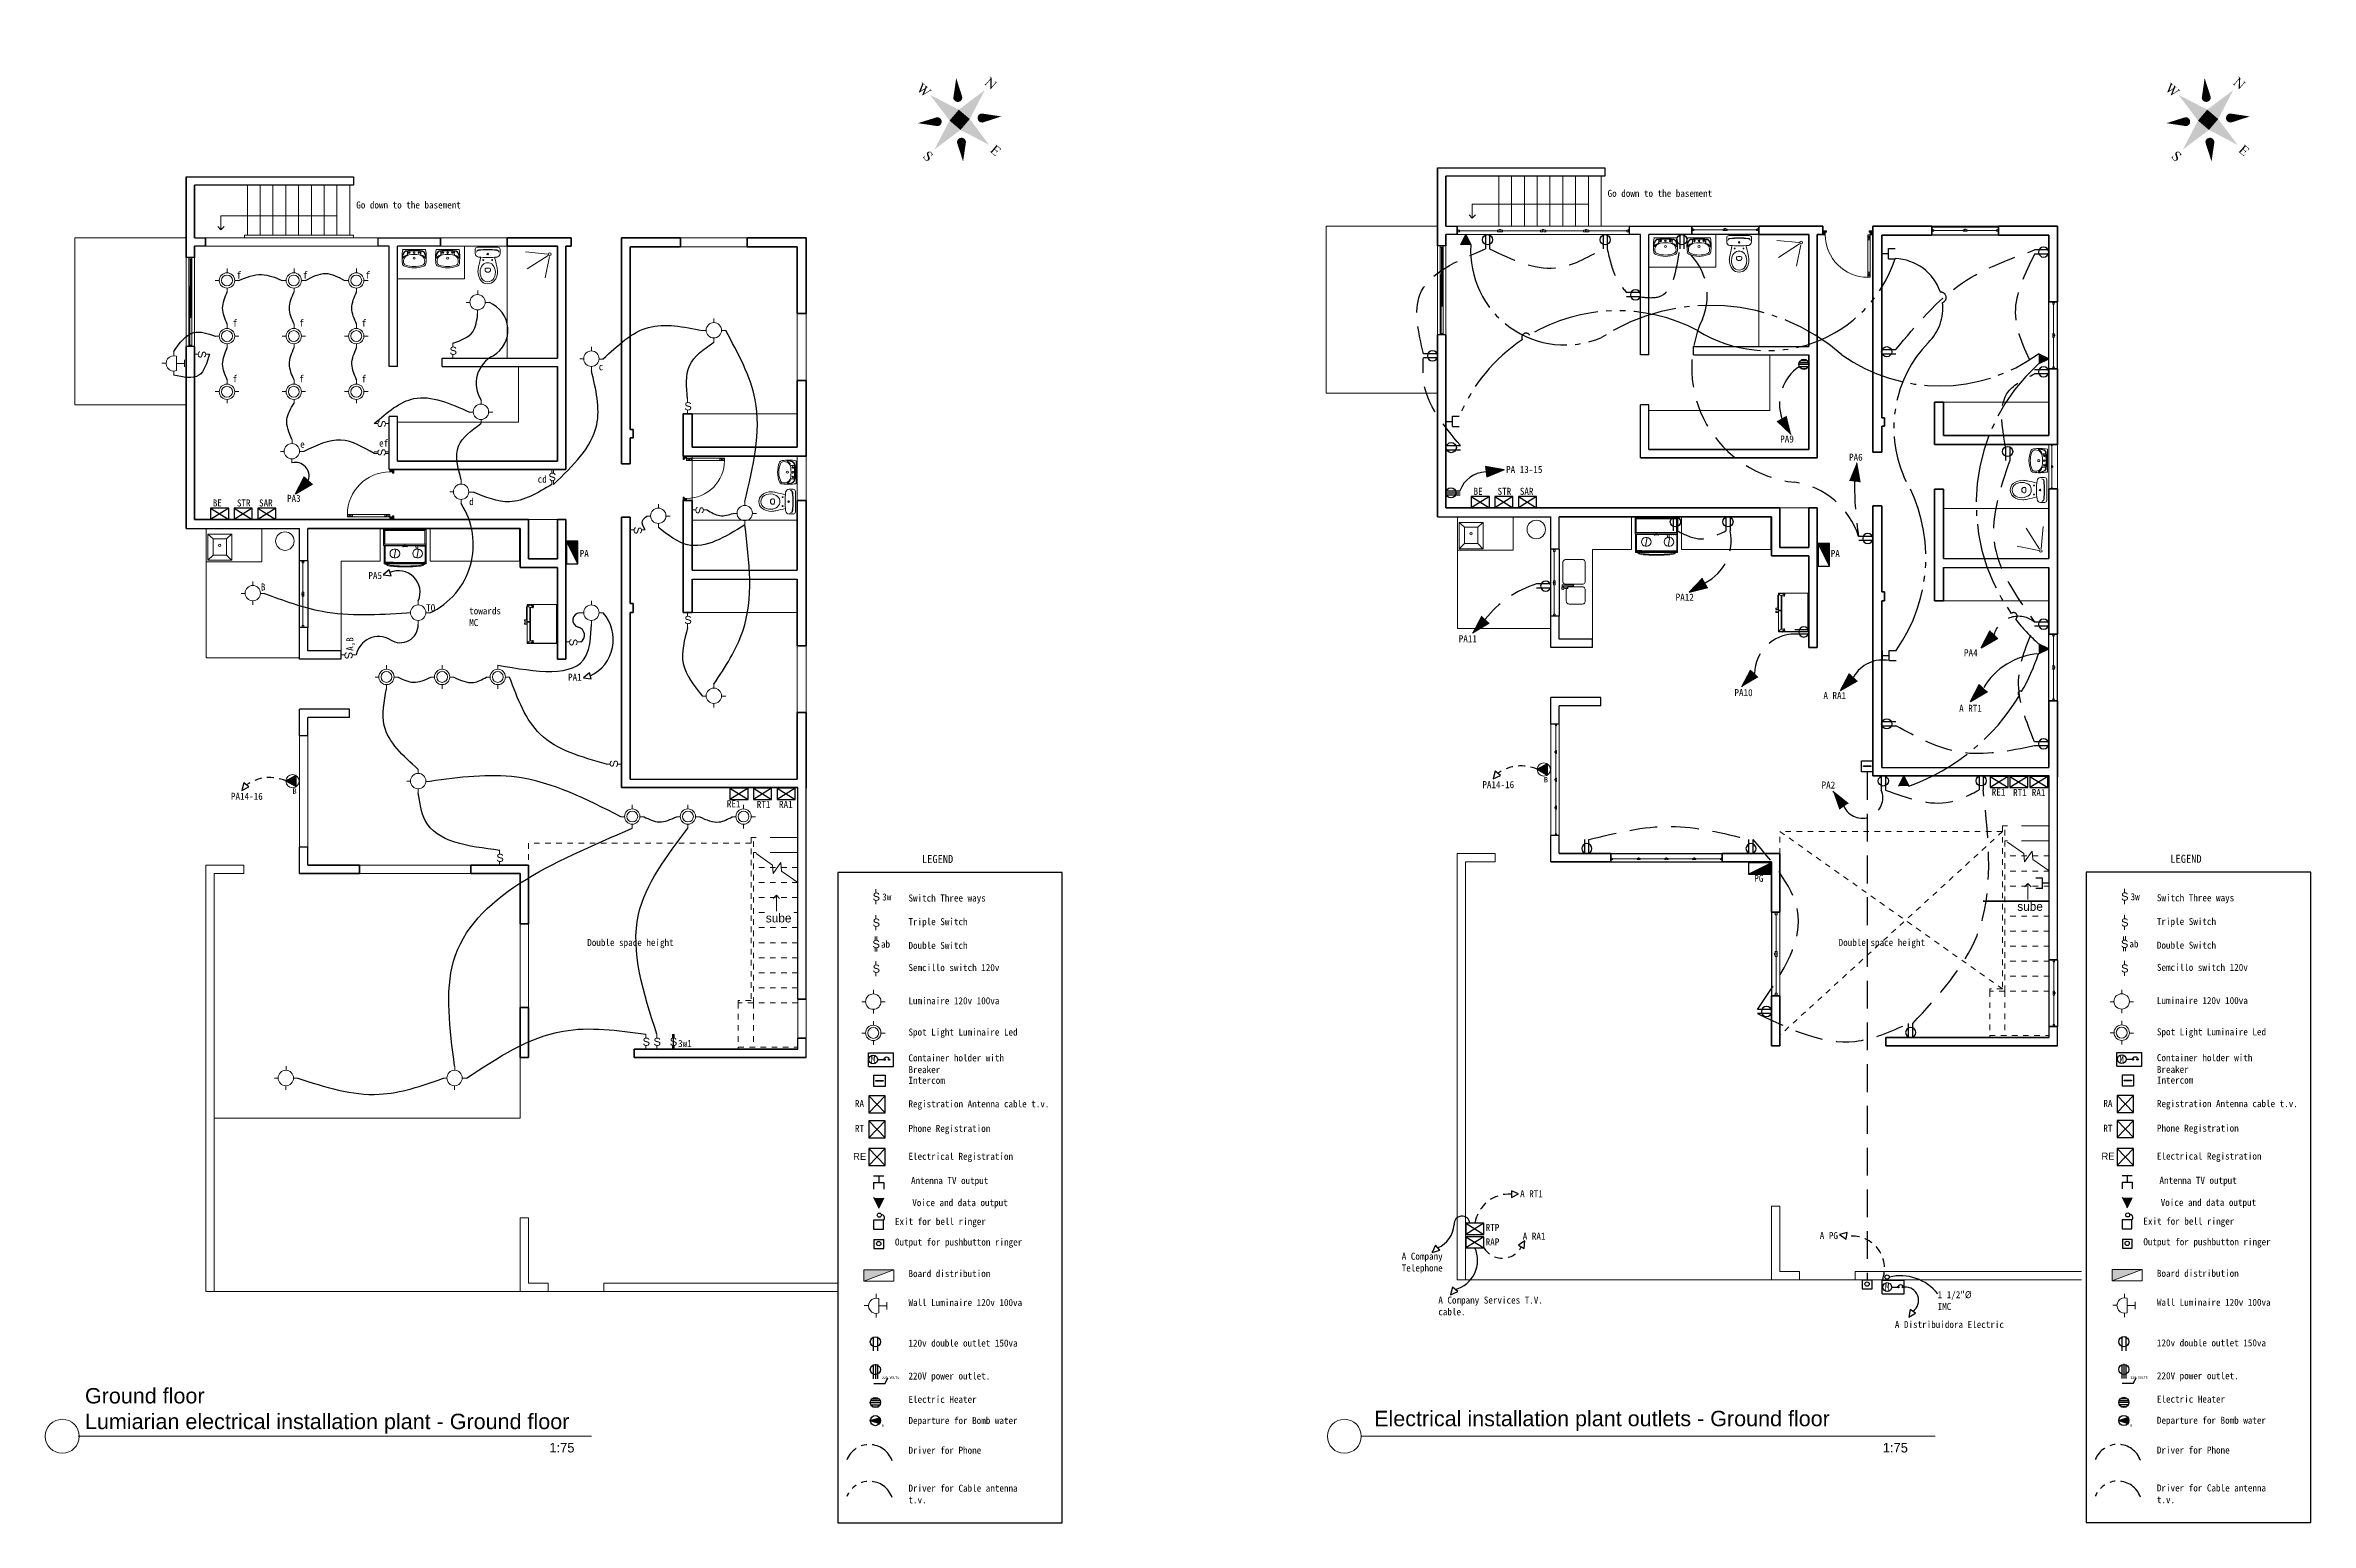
# Model space of a CAD drawing. Header units: inches. Extents: x 41 to 213, y -29 to -2.
# Drawn here: x 40.86 to 81.56, y -28.76 to -2.22 of the extents above; entities that cross this region are included whole.
import ezdxf

# ---------------------------------------------------------------- set-up
doc = ezdxf.new("R2010")
doc.units = ezdxf.units.IN
doc.header["$MEASUREMENT"] = 0
for name, pattern in [('ACAD_ISO04W100', [30, 24, -3, 0, -3]), ('ACAD_ISO05W100', [33, 24, -3, 0, -3, 0, -3]), ('DASHED', [0.75, 0.5, -0.25]), ('HIDDEN', [0.375, 0.25, -0.125]), ('Overhead', [0.003969, 0.002381, -0.001587])]:
    doc.linetypes.add(name, pattern=pattern)
for name, color, linetype in [('04', 4, 'Continuous'), ('ELECTRICAS', 3, 'DASHED'), ('ELIGHTCLG', 3, 'Continuous'), ('ESWITCH', 2, 'Continuous'), ('L-LUMINARIAS', 6, 'Continuous')]:
    doc.layers.add(name, color=color, linetype=linetype)
for name, color, linetype, lineweight in [('10-MUEBLES', 4, 'Continuous', 0), ('A-FLORHRM', 1, 'Continuous', 9), ('A-FLORSTM', 2, 'Continuous', 9), ('A-GLAZIDM', 7, 'Continuous', 0), ('A-SECTMBM', 5, 'Overhead', 9), ('A-WALL', 6, 'Continuous', 35), ('CERR', 4, 'Continuous', 9), ('DIM', 6, 'Continuous', 18), ('inne_gulv', 252, 'Continuous', 15), ('LEYENDA', 161, 'Continuous', 20), ('LINEA 7', 149, 'Continuous', 5), ('MESETA', 33, 'Continuous', 5), ('MOBILIARIO', 5, 'Continuous', 9), ('PUERYVENTA', 34, 'Continuous', 5), ('TARJETA', 7, 'Continuous', 0), ('textos', 7, 'Continuous', 18), ('TEXTURA', 7, 'Continuous', 9)]:
    doc.layers.add(name, color=color, linetype=linetype, lineweight=lineweight)
doc.styles.add('ARCHISEL', font='archisel.shx', dxfattribs={"height": 0.55})
doc.styles.add('F-1', font='arial.ttf', dxfattribs={"height": 0.3})

msp = doc.modelspace()

# ---------------------------------------------------------------- texts
at = {"lineweight": 9, "char_height": 0.27677, "attachment_point": 1}
for s, insert, width in [('{\\fArial|b0|i0|c0|p34;Ground floor\\PLumiarian electrical installation plant - Ground floor}', (41.57, -26.344), 9.28679), ('{\\fArial|b0|i0|c0|p34;Electrical installation plant outlets - Ground floor}', (64.731, -26.753), 10.36624)]:
    msp.add_mtext(s, dxfattribs=dict(at, insert=insert, width=width))
at = {"layer": 'TARJETA', "color": 3, "style": 'ARCHISEL'}
for p in [(49.914, -27.502), (73.87, -27.502)]:
    msp.add_text('1:75', height=0.173, rotation=0.024, dxfattribs=at).set_placement(p)
at = {"layer": 'textos', "color": 6}
for p in [(55.37, -22.245), (77.798, -22.241)]:
    msp.add_text('RE', height=0.1264, dxfattribs=at).set_placement(p)
at = {"layer": 'textos', "attachment_point": 1}
for s, insert, char_height, width in [('{\\fBatangChe|b0|i0|c0|p49;\\C6;Go down to the basement}', (68.925, -4.812), 0.1264, 2.07666), ('{\\fBatangChe|b0|i0|c0|p49;\\C6;Go down to the basement}', (46.444, -5.021), 0.1264, 2.07666), ('{\\fBatangChe|b0|i0|c0|p49;\\C6;f}', (44.295, -6.281), 0.1264, 2.07666), ('{\\fBatangChe|b0|i0|c0|p49;\\C6;f}', (45.489, -6.281), 0.1264, 2.07666), ('{\\fBatangChe|b0|i0|c0|p49;\\C6;f}', (46.611, -6.281), 0.1264, 2.07666), ('{\\fBatangChe|b0|i0|c0|p49;\\C6;f}', (44.226, -7.143), 0.1264, 2.07666), ('{\\fBatangChe|b0|i0|c0|p49;\\C6;f}', (45.419, -7.143), 0.1264, 2.07666), ('{\\fBatangChe|b0|i0|c0|p49;\\C6;f}', (46.542, -7.143), 0.1264, 2.07666), ('{\\fBatangChe|b0|i0|c0|p49;\\C6;f}', (44.226, -8.143), 0.1264, 2.07666), ('{\\fBatangChe|b0|i0|c0|p49;\\C6;f}', (45.419, -8.143), 0.1264, 2.07666), ('{\\fBatangChe|b0|i0|c0|p49;\\C6;f}', (46.542, -8.143), 0.1264, 2.07666), ('{\\fBatangChe|b0|i0|c0|p49;\\C6;c}', (50.799, -7.928), 0.1264, 2.07666), ('{\\fBatangChe|b0|i0|c0|p49;\\C6;e}', (45.436, -9.321), 0.1264, 2.07666), ('{\\fBatangChe|b0|i0|c0|p49;\\C6;ef}', (46.854, -9.301), 0.1264, 2.07666), ('{\\fBatangChe|b0|i0|c0|p49;\\C6;PA9}', (72.026, -9.227, 0), 0.1264, 2.07666), ('{\\fBatangChe|b0|i0|c0|p49;\\C6;PA6}', (73.263, -9.554, 0), 0.1264, 2.07666), ('{\\fBatangChe|b0|i0|c0|p49;\\C6;cd}', (49.703, -9.948), 0.1264, 2.07666), ('{\\fBatangChe|b0|i0|c0|p49;\\C6;BE}', (66.517, -10.167), 0.1264, 2.07666), ('{\\fBatangChe|b0|i0|c0|p49;\\C6;STR}', (66.949, -10.167), 0.1264, 2.07666), ('{\\fBatangChe|b0|i0|c0|p49;\\C6;PA 13-15}', (67.101, -9.774), 0.1264, 2.07666), ('{\\fBatangChe|b0|i0|c0|p49;\\C6;SAR}', (67.348, -10.167), 0.1264, 2.07666), ('{\\fBatangChe|b0|i0|c0|p49;\\C6;BE}', (43.867, -10.376), 0.1264, 2.07666), ('{\\fBatangChe|b0|i0|c0|p49;\\C6;STR}', (44.3, -10.376), 0.1264, 2.07666), ('{\\fBatangChe|b0|i0|c0|p49;\\C6;SAR}', (44.698, -10.376), 0.1264, 2.07666), ('{\\fBatangChe|b0|i0|c0|p49;\\C6;PA3}', (45.2, -10.293), 0.1264, 2.07666), ('{\\fBatangChe|b0|i0|c0|p49;\\C6;d}', (48.472, -10.352), 0.1264, 2.07666), ('{\\fBatangChe|b0|i0|c0|p49;\\C6;PA}', (50.458, -11.284), 0.1264, 2.07666), ('{\\fBatangChe|b0|i0|c0|p49;\\C6;PA}', (72.934, -11.284), 0.1264, 2.07666), ('{\\fBatangChe|b0|i0|c0|p49;\\C6;PA5}', (46.662, -11.68), 0.1264, 2.07666), ('{\\fBatangChe|b0|i0|c0|p49;\\C6;B}', (44.731, -11.886), 0.1264, 2.07666), ('{\\fBatangChe|b0|i0|c0|p49;\\C6;PA12}', (70.148, -12.069), 0.1264, 2.07666), ('{\\fBatangChe|b0|i0|c0|p49;\\C6;TO}', (47.7, -12.26), 0.1264, 2.07666), ('{\\fBatangChe|b0|i0|c0|p49;\\C6;towards\\PMC}', (48.473, -12.315), 0.1264, 2.07666), ('{\\fBatangChe|b0|i0|c0|p49;\\C6;PA11}', (66.251, -12.816), 0.1264, 2.07666), ('{\\fBatangChe|b0|i0|c0|p49;\\C6;PA4}', (75.328, -13.068, 0), 0.1264, 2.07666), ('{\\fBatangChe|b0|i0|c0|p49;\\C6;PA1}', (50.249, -13.506), 0.1264, 2.07666), ('{\\fBatangChe|b0|i0|c0|p49;\\C6;PA10}', (71.204, -13.784, 0), 0.1264, 2.07666), ('{\\fBatangChe|b0|i0|c0|p49;\\C6;A RA1}', (72.802, -13.837), 0.1264, 2.07666), ('{\\fBatangChe|b0|i0|c0|p49;\\C6;A RT1}', (75.241, -14.066, 0), 0.1264, 2.07666), ('{\\fBatangChe|b0|i0|c0|p49;\\C6;PA14-16}', (66.675, -15.438), 0.1264, 2.07666), ('{\\fBatangChe|b0|i0|c0|p49;\\C6;B}', (67.78, -15.362), 0.1, 2.07666), ('{\\fBatangChe|b0|i0|c0|p49;\\C6;PA2}', (72.77, -15.444, 0), 0.1264, 2.07666), ('{\\fBatangChe|b0|i0|c0|p49;\\C6;PA14-16}', (44.193, -15.647), 0.1264, 2.07666), ('{\\fBatangChe|b0|i0|c0|p49;\\C6;B}', (45.298, -15.57), 0.1, 2.07666), ('{\\fBatangChe|b0|i0|c0|p49;\\C6;RE1}', (53.102, -15.783), 0.1264, 2.07666), ('{\\fBatangChe|b0|i0|c0|p49;\\C6;RT1}', (53.64, -15.793), 0.1264, 2.07666), ('{\\fBatangChe|b0|i0|c0|p49;\\C6;RA1}', (54.039, -15.793), 0.1264, 2.07666), ('{\\fBatangChe|b0|i0|c0|p49;\\C6;RE1}', (75.827, -15.571), 0.1264, 2.07666), ('{\\fBatangChe|b0|i0|c0|p49;\\C6;RT1}', (76.211, -15.58), 0.1264, 2.07666), ('{\\fBatangChe|b0|i0|c0|p49;\\C6;RA1}', (76.546, -15.58), 0.1264, 2.07666), ('{\\fBatangChe|b0|i0|c0|p49;\\C6;LEGEND}', (56.608, -16.765, 0), 0.14469, 2.41476), ('{\\fBatangChe|b0|i0|c0|p49;\\C6;LEGEND}', (79.036, -16.761, 0), 0.14469, 2.41476), ('{\\fBatangChe|b0|i0|c0|p49;\\C6;3w}', (55.893, -17.456, 0), 0.1264, 2.07666), ('{\\fBatangChe|b0|i0|c0|p49;\\C6;Switch Three ways}', (56.365, -17.475, 0), 0.1264, 2.10957), ('{\\fBatangChe|b0|i0|c0|p49;\\C6;PG}', (71.56, -17.121), 0.1264, 2.07666), ('{\\fBatangChe|b0|i0|c0|p49;\\C6;3w}', (78.321, -17.452, 0), 0.1264, 2.07666), ('{\\fBatangChe|b0|i0|c0|p49;\\C6;Switch Three ways}', (78.794, -17.471, 0), 0.1264, 2.10957), ('{\\fBatangChe|b0|i0|c0|p49;\\C6;Triple Switch}', (56.365, -17.9, 0), 0.1264, 2.10957), ('{\\fBatangChe|b0|i0|c0|p49;\\C6;Triple Switch}', (78.794, -17.896, 0), 0.1264, 2.10957), ('{\\fBatangChe|b0|i0|c0|p49;\\C6;Double space height}', (50.594, -18.274), 0.1264, 2.07666), ('{\\fBatangChe|b0|i0|c0|p49;\\C6;ab}', (55.871, -18.304, 0), 0.1264, 2.07666), ('{\\fBatangChe|b0|i0|c0|p49;\\C6;Double space height}', (73.076, -18.274), 0.1264, 2.07666), ('{\\fBatangChe|b0|i0|c0|p49;\\C6;ab}', (78.299, -18.3, 0), 0.1264, 2.07666), ('{\\fBatangChe|b0|i0|c0|p49;\\C6;Semcillo switch 120v}', (56.365, -18.725, 0), 0.1264, 2.10957), ('{\\fBatangChe|b0|i0|c0|p49;\\C6;Double Switch}', (56.365, -18.327, 0), 0.1264, 2.10957), ('{\\fBatangChe|b0|i0|c0|p49;\\C6;Semcillo switch 120v}', (78.794, -18.721, 0), 0.1264, 2.10957), ('{\\fBatangChe|b0|i0|c0|p49;\\C6;Double Switch}', (78.794, -18.323, 0), 0.1264, 2.10957), ('{\\fBatangChe|b0|i0|c0|p49;\\C6;Luminaire 120v 100va}', (56.365, -19.321, 0), 0.1264, 2.07666), ('{\\fBatangChe|b0|i0|c0|p49;\\C6;Luminaire 120v 100va}', (78.794, -19.317, 0), 0.1264, 2.07666), ('{\\fBatangChe|b0|i0|c0|p49;\\C6;Spot Light Luminaire Led }', (56.365, -19.884, 0), 0.1264, 2.07666), ('{\\fBatangChe|b0|i0|c0|p49;\\C6;Spot Light Luminaire Led }', (78.794, -19.88, 0), 0.1264, 2.07666), ('{\\fBatangChe|b0|i0|c0|p49;\\C6;3w1}', (52.226, -20.089, 0), 0.1264, 2.07666), ('{\\fBatangChe|b0|i0|c0|p49;\\C6;Container holder with Breaker }', (56.365, -20.348, 0), 0.1264, 2.23063), ('{\\fBatangChe|b0|i0|c0|p49;\\C6;Container holder with Breaker }', (78.794, -20.344, 0), 0.1264, 2.23063), ('{\\fBatangChe|b0|i0|c0|p49;\\C6;M}', (55.691, -20.372), 0.1264, 2.07666), ('{\\fBatangChe|b0|i0|c0|p49;\\C6;Intercom}', (56.365, -20.751, 0), 0.1264, 2.07666), ('{\\fBatangChe|b0|i0|c0|p49;\\C6;M}', (78.12, -20.368), 0.1264, 2.07666), ('{\\fBatangChe|b0|i0|c0|p49;\\C6;Intercom}', (78.794, -20.747, 0), 0.1264, 2.07666), ('{\\fBatangChe|b0|i0|c0|p49;\\C6;Registration Antenna cable t.v.}', (78.794, -21.17, 0), 0.1264, 2.55867), ('{\\fBatangChe|b0|i0|c0|p49;\\C6;RA}', (55.403, -21.17), 0.1264, 2.07666), ('{\\fBatangChe|b0|i0|c0|p49;\\C6;Registration Antenna cable t.v.}', (56.365, -21.174, 0), 0.1264, 2.55867), ('{\\fBatangChe|b0|i0|c0|p49;\\C6;RA}', (77.832, -21.166), 0.1264, 2.07666), ('{\\fBatangChe|b0|i0|c0|p49;\\C6;RT}', (55.403, -21.617), 0.1264, 2.07666), ('{\\fBatangChe|b0|i0|c0|p49;\\C6;Phone Registration}', (56.365, -21.615, 0), 0.1264, 2.56389), ('{\\fBatangChe|b0|i0|c0|p49;\\C6;RT}', (77.832, -21.613), 0.1264, 2.07666), ('{\\fBatangChe|b0|i0|c0|p49;\\C6;Phone Registration}', (78.794, -21.611, 0), 0.1264, 2.56389), ('{\\fBatangChe|b0|i0|c0|p49;\\C6;Electrical Registration}', (56.365, -22.117, 0), 0.1264, 2.56389), ('{\\fBatangChe|b0|i0|c0|p49;\\C6;Electrical Registration}', (78.794, -22.113, 0), 0.1264, 2.56389), ('{\\fBatangChe|b0|i0|c0|p49;\\C6;Antenna TV output}', (56.411, -22.552), 0.1264, 2.07666), ('{\\fBatangChe|b0|i0|c0|p49;\\C6;A RT1}', (67.354, -22.789), 0.1264, 2.07666), ('{\\fBatangChe|b0|i0|c0|p49;\\C6;Antenna TV output}', (78.84, -22.548), 0.1264, 2.07666), ('{\\fBatangChe|b0|i0|c0|p49;\\C6;Voice and data output}', (56.433, -22.949, 0), 0.1264, 2.07666), ('{\\fBatangChe|b0|i0|c0|p49;\\C6;Voice and data output}', (78.862, -22.945, 0), 0.1264, 2.07666), ('{\\fBatangChe|b0|i0|c0|p49;\\C6;Exit for bell ringer}', (56.122, -23.287, 0), 0.1264, 2.5467), ('{\\fBatangChe|b0|i0|c0|p49;\\C6;RTP}', (66.735, -23.397), 0.1264, 2.07666), ('{\\fBatangChe|b0|i0|c0|p49;\\C6;A RA1}', (67.401, -23.551), 0.1264, 2.07666), ('{\\fBatangChe|b0|i0|c0|p49;\\C6;A PG }', (72.737, -23.541), 0.1264, 2.07666), ('{\\fBatangChe|b0|i0|c0|p49;\\C6;Exit for bell ringer}', (78.551, -23.283, 0), 0.1264, 2.5467), ('{\\fBatangChe|b0|i0|c0|p49;\\C6;Output for pushbutton ringer}', (56.122, -23.657, 0), 0.1264, 2.5467), ('{\\fBatangChe|b0|i0|c0|p49;\\C6;A Company \\PTelephone}', (65.227, -23.912), 0.1264, 2.07666), ('{\\fBatangChe|b0|i0|c0|p49;\\C6;RAP}', (66.735, -23.655), 0.1264, 2.07666), ('{\\fBatangChe|b0|i0|c0|p49;\\C6;Output for pushbutton ringer}', (78.551, -23.653, 0), 0.1264, 2.5467), ('{\\fBatangChe|b0|i0|c0|p49;\\C6;Board distribution}', (56.365, -24.223, 0), 0.1264, 2.07666), ('{\\fBatangChe|b0|i0|c0|p49;\\C6;Board distribution}', (78.794, -24.219, 0), 0.1264, 2.07666), ('{\\fBatangChe|b0|i0|c0|p49;\\C6;Wall Luminaire 120v 100va}', (56.365, -24.744, 0), 0.1264, 2.07666), ('{\\fBatangChe|b0|i0|c0|p49;\\C6;A Company Services T.V. cable.}', (65.884, -24.7), 0.1264, 2.07666), ('{\\fBatangChe|b0|i0|c0|p49;\\C6;M}', (73.908, -24.461), 0.1264, 2.07666), ('{\\fBatangChe|b0|i0|c0|p49;\\C6;1 1/2"Ø\\PIMC }', (74.854, -24.603), 0.1264, 2.07666), ('{\\fBatangChe|b0|i0|c0|p49;\\C6;Wall Luminaire 120v 100va}', (78.794, -24.74, 0), 0.1264, 2.07666), ('{\\fBatangChe|b0|i0|c0|p49;\\C6;A Distribuidora Electric}', (74.086, -25.138), 0.1264, 2.07666), ('{\\fBatangChe|b0|i0|c0|p49;\\C6;120v double outlet 150va}', (56.365, -25.473, 0), 0.1264, 2.67759), ('{\\fBatangChe|b0|i0|c0|p49;\\C6;120v double outlet 150va}', (78.794, -25.469, 0), 0.1264, 2.67759), ('{\\fBatangChe|b0|i0|c0|p49;\\C6;220 VOLTS}', (55.888, -26.136, 0), 0.04386, 0.92909), ('{\\fBatangChe|b0|i0|c0|p49;\\C6;220V power outlet.}', (56.365, -26.064, 0), 0.1264, 2.67759), ('{\\fBatangChe|b0|i0|c0|p49;\\C6;220 VOLTS}', (78.317, -26.132, 0), 0.04386, 0.92909), ('{\\fBatangChe|b0|i0|c0|p49;\\C6;220V power outlet.}', (78.794, -26.06, 0), 0.1264, 2.67759), ('{\\fBatangChe|b0|i0|c0|p49;\\C6;Departure for Bomb water}', (56.365, -26.864, 0), 0.1264, 2.67759), ('{\\fBatangChe|b0|i0|c0|p49;\\C6;Electric Heater}', (56.365, -26.484, 0), 0.1264, 2.67759), ('{\\fBatangChe|b0|i0|c0|p49;\\C6;Departure for Bomb water}', (78.794, -26.86, 0), 0.1264, 2.67759), ('{\\fBatangChe|b0|i0|c0|p49;\\C6;Electric Heater}', (78.794, -26.48, 0), 0.1264, 2.67759), ('{\\fBatangChe|b0|i0|c0|p49;\\C6;B}', (55.888, -26.998, 0), 0.04386, 0.92909), ('{\\fBatangChe|b0|i0|c0|p49;\\C6;B}', (78.317, -26.994, 0), 0.04386, 0.92909), ('{\\fBatangChe|b0|i0|c0|p49;\\C6;Driver for Phone}', (56.365, -27.399, 0), 0.1264, 2.07666), ('{\\fBatangChe|b0|i0|c0|p49;\\C6;Driver for Phone}', (78.794, -27.395, 0), 0.1264, 2.07666), ('{\\fBatangChe|b0|i0|c0|p49;\\C6;Driver for Cable antenna t.v.}', (56.365, -28.08, 0), 0.1264, 2.07666), ('{\\fBatangChe|b0|i0|c0|p49;\\C6;Driver for Cable antenna t.v.}', (78.794, -28.076, 0), 0.1264, 2.07666)]:
    msp.add_mtext(s, dxfattribs=dict(at, insert=insert, char_height=char_height, width=width))
at = {"layer": 'textos', "insert": (46.267, -13.097), "char_height": 0.1264, "width": 2.07666, "attachment_point": 1, "rotation": 90}
msp.add_mtext('{\\fBatangChe|b0|i0|c0|p49;\\C6;A,B}', dxfattribs=at)

# ---------------------------------------------------------------- blocks, each defined once
blk = doc.blocks.new('wind')
for p, q in [((108.159, 25.319), (108.159, 24.119)), ((108.309, 24.119), (108.309, 25.319))]:
    blk.add_line(p, q)
at = {"layer": 'A-GLAZIDM', "lineweight": 18}
for p, q in [((108.231, 25.307), (108.231, 25.282)), ((108.231, 25.307), (108.267, 25.307)), ((108.256, 25.282), (108.231, 25.282)), ((108.244, 25.282), (108.244, 24.754)), ((108.256, 25.307), (108.256, 25.282)), ((108.267, 25.318), (108.267, 25.307)), ((108.231, 24.754), (108.231, 24.683)), ((108.256, 24.754), (108.231, 24.754)), ((108.231, 24.729), (108.267, 24.729)), ((108.231, 24.708), (108.267, 24.708)), ((108.256, 24.683), (108.231, 24.683)), ((108.244, 24.683), (108.244, 24.155)), ((108.256, 24.754), (108.256, 24.729)), ((108.256, 24.683), (108.256, 24.708)), ((108.267, 24.729), (108.267, 24.708)), ((108.256, 24.155), (108.231, 24.155)), ((108.231, 24.13), (108.231, 24.155)), ((108.231, 24.13), (108.267, 24.13)), ((108.256, 24.13), (108.256, 24.155)), ((108.267, 24.119), (108.267, 24.13))]:
    blk.add_line(p, q, dxfattribs=at)
at = {"layer": 'A-GLAZIDM'}
for p, q in [((108.231, 24.729), (108.231, 24.708)), ((108.267, 24.729), (108.231, 24.729)), ((108.231, 24.708), (108.267, 24.708)), ((108.267, 24.708), (108.267, 24.729))]:
    blk.add_line(p, q, dxfattribs=at)
blk = doc.blocks.new('LAV')
at = {"layer": 'LINEA 7'}
for p, q in [((-367.565, 5.679), (-367.657, 5.767)), ((-367.231, 5.767), (-367.324, 5.679)), ((-367.657, 5.295), (-367.565, 5.388)), ((-367.231, 5.295), (-367.324, 5.388))]:
    blk.add_line(p, q, dxfattribs=at)
at = {"layer": 'LINEA 7', "elevation": 0}
for points in [[(-367.23, 5.295), (-367.23, 5.767), (-367.658, 5.767), (-367.658, 5.295)], [(-367.323, 5.388), (-367.323, 5.679), (-367.565, 5.679), (-367.565, 5.388)]]:
    blk.add_lwpolyline(points, close=True, dxfattribs=at)
at = {"layer": 'LINEA 7'}
blk.add_circle((-367.444, 5.564, 0), 0.0198, dxfattribs=at)
at = {"layer": 'MESETA'}
for p, q in [((-367.687, 5.868), (-367.687, 5.268)), ((-366.687, 5.868), (-367.687, 5.868)), ((-366.687, 5.868), (-366.687, 5.268)), ((-367.687, 5.268), (-366.687, 5.268))]:
    blk.add_line(p, q, dxfattribs=at)
blk = doc.blocks.new('flech')
at = {"layer": 'A-FLORSTM'}
for p in [(195.172, -0.043), (195.349, -0.043), (195.26, -0.705)]:
    blk.add_line(p, (195.26, 0.045), dxfattribs=at)
blk = doc.blocks.new('cutlin')
at = {"layer": 'A-FLORSTM'}
for p, q in [((195.206, 0.586), (194.81, 0.86)), ((195.22, 0.383), (195.206, 0.586)), ((195.401, 0.644), (195.22, 0.383)), ((195.415, 0.441), (195.401, 0.644)), ((195.81, 0.167), (195.415, 0.441))]:
    blk.add_line(p, q, dxfattribs=at)
blk = doc.blocks.new('STAIRS')
at = {"layer": 'A-FLORHRM', "linetype": 'Overhead'}
for p, q in [((-7.374, 22.899), (-7.374, 19.969)), ((-7.334, 19.929), (-7.334, 22.899)), ((-7.374, 19.969), (-7.604, 19.969)), ((-7.604, 19.929), (-7.604, 19.969)), ((-7.334, 19.929), (-7.604, 19.929)), ((-7.374, 19.929), (-7.334, 19.929)), ((-7.604, 19.134), (-6.534, 19.134)), ((-7.604, 19.134), (-7.604, 19.094)), ((-7.604, 19.094), (-6.534, 19.094))]:
    blk.add_line(p, q, dxfattribs=at)
at = {"layer": 'A-SECTMBM', "linetype": 'DASHED'}
for p, q in [((-6.534, 22.899), (-7.334, 22.899)), ((-6.534, 22.629), (-7.334, 22.629))]:
    blk.add_line(p, q, dxfattribs=at)
at = {"layer": 'A-SECTMBM'}
for p, q in [((-6.534, 22.359), (-7.334, 22.359)), ((-6.534, 22.089), (-7.334, 22.089)), ((-6.534, 21.819), (-7.334, 21.819)), ((-6.534, 21.549), (-7.334, 21.549)), ((-6.534, 21.279), (-7.334, 21.279)), ((-6.534, 21.009), (-7.334, 21.009)), ((-6.534, 20.739), (-7.334, 20.739)), ((-6.534, 20.469), (-7.334, 20.469)), ((-6.534, 20.199), (-7.334, 20.199)), ((-7.334, 19.929), (-7.604, 19.929)), ((-7.604, 19.929), (-7.604, 19.134)), ((-6.534, 19.929), (-7.334, 19.929)), ((-7.334, 19.929), (-7.334, 19.134))]:
    blk.add_line(p, q, dxfattribs=at)
at = {"layer": 'inne_gulv'}
blk.add_line((-7.374, 22.899), (-7.334, 22.899), dxfattribs=at)
at = {"layer": 'A-FLORSTM'}
for name, p, xscale, yscale, zscale in [('cutlin', (-153.649, 21.964), 0.7513142787825018, 0.7513142787825018, 0.7513142787825018), ('flech', (-133.049, 21.833), 0.6459580853920102, 0.6459580853920102, 0.6459580853920102)]:
    blk.add_blockref(name, p, dxfattribs=dict(at, xscale=xscale, yscale=yscale, zscale=zscale))
at = {"layer": 'A-FLORSTM', "insert": (-6.649, 21.532), "char_height": 0.1588, "width": 0.36671, "attachment_point": 3, "line_spacing_factor": 0.938532, "bg_fill": 3, "box_fill_scale": 1.25, "bg_fill_color": 0, "bg_fill_transparency": 0}
blk.add_mtext('sube', dxfattribs=at)
blk = doc.blocks.new('luminaria techo')
at = {"layer": 'LEYENDA', "color": 2}
for p, q in [((-80.87, 181.844), (-80.915, 181.844)), ((-80.776, 181.987), (-80.776, 181.938)), ((-80.686, 181.843), (-80.636, 181.843)), ((-80.777, 181.755), (-80.777, 181.706))]:
    blk.add_line(p, q, dxfattribs=at)
blk.add_circle((-80.778, 181.847), 0.092, dxfattribs=at)
blk = doc.blocks.new('asdhteas')
at = {"layer": 'LEYENDA', "color": 2}
for p, q in [((128.834, 35.533), (128.834, 35.607)), ((128.883, 35.265), (128.883, 35.524)), ((129.027, 35.33), (129.027, 35.46)), ((128.698, 35.4), (128.622, 35.4)), ((128.834, 35.184), (128.834, 35.258)), ((128.883, 35.395), (129.027, 35.395))]:
    blk.add_line(p, q, dxfattribs=at)
blk.add_arc((128.836, 35.395), 0.138, 69.9818, 290.0182, dxfattribs=at)
blk = doc.blocks.new('ledsopt')
at = {"layer": 'LEYENDA', "color": 2}
for p, q in [((-359.874, -89.79, 0), (-359.941, -89.79, 0)), ((-359.734, -89.575, 0), (-359.734, -89.649, 0)), ((-359.734, -89.923, 0), (-359.734, -89.998, 0)), ((-359.598, -89.791, 0), (-359.523, -89.791, 0))]:
    blk.add_line(p, q, dxfattribs=at)
for radius in [0.138, 0.098]:
    blk.add_circle((-359.736, -89.785, 0), radius, dxfattribs=at)
blk = doc.blocks.new('PUERTA')
at = {"layer": 'TEXTURA', "ltscale": 0.3}
h = blk.add_hatch(dxfattribs=at)
h.set_pattern_fill('ANSI31', color=256, scale=0.1, style=0)
h.set_pattern_definition([(315, (-170.025657, 504.958743), (-0.00883883476, -0.00883883476), [])])
h.paths.add_polyline_path([(0, 0), (0.05, 0), (0.075, 0), (0.075, 0.025), (0.05, 0.025), (0.05, 0.075), (0, 0.075)])
h.paths.add_polyline_path([(0.925, 0), (1, 0), (1, 0.075), (0.95, 0.075), (0.95, 0.025), (0.925, 0.025)])
for p, q in [((0.05, 0.075), (0.05, 0.925)), ((0.1, 0.925), (0.05, 0.925)), ((0.1, 0.075), (0.1, 0.925)), ((0.1, 0.825), (0.05, 0.825)), ((0, 0.075), (0.05, 0.075)), ((0, 0), (0.05, 0)), ((0.1, 0.175), (0.05, 0.175)), ((0.1, 0.075), (0.05, 0.075)), ((1, 0.075), (0.95, 0.075))]:
    blk.add_line(p, q)
at = {"ltscale": 0.3}
for p, q in [((0, 0.075), (0, 0)), ((0.05, 0.025), (0.05, 0.125)), ((0.075, 0.025), (0.05, 0.025)), ((0.075, 0), (0.05, 0)), ((0.075, 0.025), (0.075, 0)), ((0.95, 0.025), (0.925, 0.025)), ((0.925, 0.025), (0.925, 0)), ((0.95, 0.075), (0.95, 0.025)), ((1, 0.075), (1, 0)), ((0.925, 0), (1, 0))]:
    blk.add_line(p, q, dxfattribs=at)
at = {"layer": 'TEXTURA', "ltscale": 0.3}
for p, q in [((0.1, 0.825), (0.05, 0.925)), ((0.05, 0.825), (0.1, 0.925)), ((0.05, 0.075), (0.1, 0.175)), ((0.1, 0.075), (0.05, 0.175))]:
    blk.add_line(p, q, dxfattribs=at)
at = {"layer": 'TEXTURA'}
blk.add_arc((0.1, 0.075), 0.85, 0, 90, dxfattribs=at)
blk = doc.blocks.new('int. doble')
at = {"layer": 'LEYENDA'}
for p, q in [((847.494, 665.809), (847.422, 665.809)), ((847.494, 665.775), (847.423, 665.775)), ((847.692, 665.775), (847.622, 665.775)), ((847.69, 665.809), (847.63, 665.809))]:
    blk.add_line(p, q, dxfattribs=at)
at = {"layer": 'LEYENDA', "style": 'F-1'}
blk.add_text('S', height=0.144, rotation=90, dxfattribs=at).set_placement((847.629, 665.729))
blk = doc.blocks.new('int. simple')
at = {"layer": 'LEYENDA'}
for p, q in [((-80.385, 188.306), (-80.385, 188.346)), ((-80.385, 188.166), (-80.385, 188.206))]:
    blk.add_line(p, q, dxfattribs=at)
at = {"layer": 'LEYENDA', "style": 'F-1'}
blk.add_text('S', height=0.096, dxfattribs=at).set_placement((-80.425, 188.208))
blk = doc.blocks.new('gazebo multifuncional plantas_dwg_2SAINVI1-127586-Level 1')
at = {"lineweight": 9}
for p, q in [((0, -0.183), (0, 0.183)), ((0.04, 0.222), (0.112, 0.222)), ((0.413, 0.048), (0.393, 0.048)), ((0.04, -0.222), (0.112, -0.222)), ((0.413, -0.048), (0.393, -0.048))]:
    blk.add_line(p, q, dxfattribs=at)
for centre, radius in [((0.122, 0), 0.0135), ((0.122, 0), 0.0135), ((0.23, 0.08), 0.0075), ((0.23, -0.08), 0.0075)]:
    blk.add_circle(centre, radius, dxfattribs=at)
for centre, radius, start, end in [((0.04, 0.183), 0.04, 90, 180), ((1.54, 0), 1.5, 173.7281, 186.2719), ((1.54, 0), 1.493, 173.6755, 186.3306), ((0.089, 0.16), 0.04, 90, 173.7281), ((0.096, 0.16), 0.04, 100.2428, 173.7859), ((0.112, 0.159), 0.064, 6.7931, 90), ((-1.219, 0), 1.404, 353.2069, 6.7931), ((0.85, -2.286), 2.5, 101.5744, 105.544), ((0.46, 0), 0.18, 173.7581, 186.2419), ((0.396, 0.007), 0.116, 117.4027, 173.7581), ((0.458, -0.112), 0.25, 101.6195, 117.4027), ((0.476, -0.423), 0.6, 94.3794, 102.2907), ((0.676, 0), 0.3, 173.3508, 186.6492), ((0.393, 0.033), 0.015, 90, 173.3508), ((0.451, -0.079), 0.216, 60.8839, 101.6195), ((0.413, 0.018), 0.03, 36.8699, 90), ((0.44, -0.085), 0.26, 51.2869, 92.3028), ((0.389, 0), 0.06, 323.1301, 36.8699), ((0.495, 0), 0.126, 299.1161, 60.8839), ((0.495, 0), 0.16, 312.4362, 47.5638), ((0.04, -0.183), 0.04, 180, 270), ((0.089, -0.16), 0.04, 186.2719, 270), ((0.096, -0.16), 0.04, 186.2141, 259.7572), ((0.112, -0.159), 0.064, 270, 353.2069), ((0.85, 2.286), 2.5, 254.456, 258.4256), ((0.396, -0.007), 0.116, 186.2419, 242.5973), ((0.458, 0.112), 0.25, 242.5973, 258.3805), ((0.476, 0.423), 0.6, 257.7093, 265.6206), ((0.393, -0.033), 0.015, 186.6492, 270), ((0.451, 0.079), 0.216, 258.3805, 299.1161), ((0.413, -0.018), 0.03, 270, 323.1301), ((0.44, 0.085), 0.26, 267.6972, 308.7131)]:
    blk.add_arc(centre, radius, start, end, dxfattribs=at)
blk = doc.blocks.new('gazebo multifuncional plantas_dwg_2SALAVI2-127588-Level 1')
at = {"lineweight": 9}
blk.add_line((0.237, 0), (-0.237, 0), dxfattribs=at)
for centre in [(-0.1, -0.07), (0.1, -0.07)]:
    blk.add_circle(centre, 0.0152, dxfattribs=at)
for centre, radius, start, end in [((-0.237, -0.01), 0.01, 90, 170.5426), ((0.237, -0.01), 0.01, 9.4574, 90), ((0.738, -0.172), 0.998, 170.5426, 187.5672), ((0.157, -0.243), 0.419, 156.9277, 171.6269), ((-0.181, -0.295), 0.0712, 187.5672, 248.5292), ((0.157, -0.243), 0.411, 157.8311, 172.0169), ((-0.243, -0.186), 0.007, 172.0169, 330.7015), ((-0.105, -0.264), 0.152, 118.5852, 150.7015), ((-0.133, -0.259), 0.125, 102.8055, 145.9006), ((-0.153, -0.11), 0.0819, 95.92, 156.9277), ((-0.078, -0.259), 0.15, 145.6818, 191.3292), ((-0.157, -0.275), 0.0697, 191.3292, 250.3622), ((-0.155, -0.115), 0.0743, 96.0045, 157.8311), ((0, 0.165), 0.565, 248.5292, 291.4708), ((-0.092, -0.25), 0.133, 121.788, 145.6818), ((0, 0.165), 0.537, 250.3622, 289.6378), ((-0.174, -0.138), 0.00802, 36.8339, 118.5852), ((-0.159, -0.127), 0.0104, 216.8339, 335.8014), ((0, -1.588), 1.555, 83.9955, 96.0045), ((0, -1.588), 1.567, 84.08, 95.92), ((-0.152, -0.13), 0.00124, 155.7834, 0), ((-0.153, -0.045), 0.005, 16.7528, 95.6527), ((-0.265, -0.079), 0.122, 335.7834, 16.7528), ((-0.148, -0.045), 0.005, 16.3376, 95.4846), ((-0.265, -0.079), 0.127, 335.8014, 16.3376), ((-0.092, -0.25), 0.133, 98.6798, 115.0039), ((0, -0.854), 0.744, 81.3202, 98.6798), ((0, -0.19), 0.023, 90, 270), ((0, -0.07), 0.0175, 90, 270), ((0, -0.07), 0.0175, 270, 90), ((0, -0.19), 0.023, 270, 90), ((0.092, -0.25), 0.133, 64.9961, 81.3202), ((0.265, -0.079), 0.127, 163.6624, 204.1986), ((0.148, -0.045), 0.005, 84.5154, 163.6624), ((0.265, -0.079), 0.122, 163.2472, 204.2166), ((0.153, -0.045), 0.005, 84.3473, 163.2472), ((0.159, -0.127), 0.0104, 204.1986, 323.1661), ((0.152, -0.13), 0.00124, 180, 24.2166), ((0.133, -0.259), 0.125, 34.0994, 77.1945), ((0.153, -0.11), 0.0819, 23.0723, 84.08), ((0.092, -0.25), 0.133, 34.3182, 58.212), ((0.155, -0.115), 0.0743, 22.1689, 83.9955), ((0.174, -0.138), 0.00802, 61.4148, 143.1661), ((0.105, -0.264), 0.152, 29.2985, 61.4148), ((0.157, -0.275), 0.0697, 289.6378, 348.6708), ((0.078, -0.259), 0.15, 348.6708, 34.3182), ((0.181, -0.295), 0.0712, 291.4708, 352.4328), ((-0.157, -0.243), 0.411, 7.9831, 22.1689), ((-0.157, -0.243), 0.419, 8.3731, 23.0723), ((0.243, -0.186), 0.007, 209.2985, 7.9831), ((-0.738, -0.172), 0.998, 352.4328, 9.4574)]:
    blk.add_arc(centre, radius, start, end, dxfattribs=at)
blk = doc.blocks.new('estuf')
at = {"layer": 'MOBILIARIO'}
for p, q in [((-71.063, 211.062), (-71.063, 211.327)), ((-71.063, 211.327), (-71.06, 211.327)), ((-71.06, 211.328), (-71.06, 211.327)), ((-71.06, 211.062), (-71.06, 211.328)), ((-71.059, 211.328), (-71.06, 211.328)), ((-71.06, 211.327), (-71.059, 211.327)), ((-71.059, 211.328), (-71.059, 211.327)), ((-71.059, 211.328), (-71.047, 211.328)), ((-71.059, 211.327), (-71.047, 211.327)), ((-71.047, 211.327), (-71.047, 211.328)), ((-71.047, 211.328), (-70.314, 211.328)), ((-71.047, 211.327), (-71.044, 211.327)), ((-71.044, 211.062), (-71.044, 211.328)), ((-70.32, 211.327), (-71.044, 211.327)), ((-71.044, 211.311), (-71.044, 211.327)), ((-70.32, 211.311), (-71.044, 211.311)), ((-70.32, 211.062), (-70.32, 211.328)), ((-70.32, 211.311), (-70.32, 211.327)), ((-70.32, 211.327), (-70.314, 211.327)), ((-70.314, 211.328), (-70.314, 211.327)), ((-70.314, 211.328), (-70.301, 211.328)), ((-70.314, 211.327), (-70.301, 211.327)), ((-70.301, 211.327), (-70.301, 211.328)), ((-70.301, 211.328), (-70.301, 211.327)), ((-70.301, 211.328), (-70.301, 211.328)), ((-70.301, 211.328), (-70.301, 211.062)), ((-70.301, 211.327), (-70.301, 211.327)), ((-71.063, 211.043), (-71.063, 211.062)), ((-71.063, 211.062), (-71.06, 211.062)), ((-71.058, 211.043), (-71.063, 211.043)), ((-71.044, 211.062), (-71.06, 211.062)), ((-71.058, 211.043), (-71.057, 211.042)), ((-70.719, 211.043), (-71.058, 211.043)), ((-71.057, 211.042), (-71.056, 211.04)), ((-71.056, 210.823), (-71.056, 211.04)), ((-71.056, 211.04), (-71.056, 211.04)), ((-71.056, 211.04), (-71.055, 211.039)), ((-71.055, 210.823), (-71.056, 210.823)), ((-71.056, 210.759), (-71.056, 210.823)), ((-71.055, 211.039), (-71.054, 211.038)), ((-71.055, 210.823), (-71.055, 210.759)), ((-71.054, 211.038), (-71.052, 211.036)), ((-71.052, 211.036), (-71.052, 211.035)), ((-71.052, 211.035), (-71.05, 211.034)), ((-71.05, 211.034), (-71.049, 211.034)), ((-71.049, 211.034), (-71.046, 211.032)), ((-71.046, 211.032), (-71.043, 211.032)), ((-71.044, 211.062), (-70.685, 211.062)), ((-71.039, 211.032), (-71.043, 211.032)), ((-71.038, 211.032), (-71.039, 211.032)), ((-71.037, 211.032), (-71.038, 211.032)), ((-71.036, 211.032), (-71.037, 211.032)), ((-71.036, 210.742), (-71.036, 211.032)), ((-71.036, 211.032), (-70.719, 211.032)), ((-70.943, 210.924), (-70.948, 210.897)), ((-70.943, 210.869), (-70.948, 210.897)), ((-70.943, 210.924), (-70.928, 210.949)), ((-70.928, 210.844), (-70.943, 210.869)), ((-70.928, 210.949), (-70.905, 210.967)), ((-70.905, 210.826), (-70.928, 210.844)), ((-70.905, 210.967), (-70.876, 210.976)), ((-70.876, 210.817), (-70.905, 210.826)), ((-70.876, 210.817), (-70.846, 210.976)), ((-70.876, 210.976), (-70.846, 210.976)), ((-70.846, 210.976), (-70.818, 210.967)), ((-70.818, 210.826), (-70.846, 210.817)), ((-70.818, 210.967), (-70.795, 210.949)), ((-70.795, 210.844), (-70.818, 210.826)), ((-70.795, 210.949), (-70.78, 210.924)), ((-70.78, 210.869), (-70.795, 210.844)), ((-70.78, 210.924), (-70.774, 210.897)), ((-70.774, 210.897), (-70.78, 210.869)), ((-70.719, 211.028), (-70.72, 211.026)), ((-70.72, 211.026), (-70.72, 211.024)), ((-70.72, 211.024), (-70.72, 211.023)), ((-70.72, 211.023), (-70.719, 211.021)), ((-70.719, 211.043), (-70.719, 211.029)), ((-70.719, 211.043), (-70.719, 211.032)), ((-70.719, 211.043), (-70.719, 211.043)), ((-70.719, 211.043), (-70.709, 211.043)), ((-70.719, 211.032), (-70.719, 211.029)), ((-70.719, 211.029), (-70.719, 211.028)), ((-70.718, 211.029), (-70.719, 211.029)), ((-70.719, 211.029), (-70.719, 211.029)), ((-70.719, 211.021), (-70.718, 211.02)), ((-70.717, 211.03), (-70.718, 211.029)), ((-70.718, 211.02), (-70.717, 211.019)), ((-70.716, 211.031), (-70.717, 211.03)), ((-70.717, 211.019), (-70.716, 211.018)), ((-70.714, 211.031), (-70.716, 211.031)), ((-70.716, 211.018), (-70.714, 211.018)), ((-70.712, 211.031), (-70.714, 211.031)), ((-70.714, 211.018), (-70.712, 211.018)), ((-70.711, 211.03), (-70.712, 211.031)), ((-70.712, 211.018), (-70.711, 211.019)), ((-70.709, 211.029), (-70.711, 211.03)), ((-70.711, 211.019), (-70.709, 211.02)), ((-70.709, 211.043), (-70.709, 211.029)), ((-70.709, 211.043), (-70.709, 211.032)), ((-70.709, 211.043), (-70.709, 211.043)), ((-70.709, 211.043), (-70.685, 211.043)), ((-70.649, 211.032), (-70.709, 211.032)), ((-70.709, 211.032), (-70.709, 211.028)), ((-70.709, 211.029), (-70.709, 211.029)), ((-70.709, 211.028), (-70.709, 211.029)), ((-70.708, 211.028), (-70.709, 211.028)), ((-70.709, 211.02), (-70.708, 211.021)), ((-70.708, 211.026), (-70.708, 211.028)), ((-70.708, 211.024), (-70.708, 211.026)), ((-70.708, 211.023), (-70.708, 211.024)), ((-70.708, 211.021), (-70.708, 211.023)), ((-70.703, 211.027), (-70.703, 211.03)), ((-70.703, 211.03), (-70.665, 211.03)), ((-70.702, 211.026), (-70.703, 211.027)), ((-70.701, 211.025), (-70.702, 211.026)), ((-70.702, 211.026), (-70.702, 211.026)), ((-70.701, 211.025), (-70.667, 211.025)), ((-70.685, 211.043), (-70.685, 211.062)), ((-70.685, 211.062), (-70.431, 211.062)), ((-70.685, 211.043), (-70.649, 211.043)), ((-70.667, 211.025), (-70.666, 211.026)), ((-70.666, 211.026), (-70.665, 211.026)), ((-70.665, 211.027), (-70.665, 211.03)), ((-70.665, 211.026), (-70.665, 211.027)), ((-70.649, 211.029), (-70.65, 211.028)), ((-70.65, 211.028), (-70.65, 211.026)), ((-70.65, 211.026), (-70.65, 211.024)), ((-70.65, 211.024), (-70.65, 211.023)), ((-70.65, 211.023), (-70.65, 211.021)), ((-70.65, 211.021), (-70.649, 211.02)), ((-70.649, 211.043), (-70.649, 211.029)), ((-70.649, 211.043), (-70.649, 211.032)), ((-70.649, 211.043), (-70.649, 211.043)), ((-70.649, 211.043), (-70.639, 211.043)), ((-70.649, 211.032), (-70.649, 211.029)), ((-70.647, 211.03), (-70.649, 211.029)), ((-70.649, 211.029), (-70.649, 211.029)), ((-70.649, 211.029), (-70.649, 211.029)), ((-70.649, 211.02), (-70.647, 211.019)), ((-70.646, 211.031), (-70.647, 211.03)), ((-70.647, 211.019), (-70.646, 211.018)), ((-70.644, 211.031), (-70.646, 211.031)), ((-70.646, 211.018), (-70.644, 211.018)), ((-70.642, 211.031), (-70.644, 211.031)), ((-70.644, 211.018), (-70.642, 211.018)), ((-70.641, 211.03), (-70.642, 211.031)), ((-70.642, 211.018), (-70.641, 211.019)), ((-70.64, 211.029), (-70.641, 211.03)), ((-70.641, 211.019), (-70.64, 211.02)), ((-70.639, 211.029), (-70.64, 211.029)), ((-70.64, 211.02), (-70.639, 211.021)), ((-70.639, 211.043), (-70.639, 211.029)), ((-70.639, 211.043), (-70.639, 211.032)), ((-70.639, 211.043), (-70.639, 211.043)), ((-70.307, 211.043), (-70.639, 211.043)), ((-70.639, 211.032), (-70.639, 211.028)), ((-70.484, 211.032), (-70.639, 211.032)), ((-70.639, 211.028), (-70.639, 211.029)), ((-70.638, 211.026), (-70.639, 211.028)), ((-70.639, 211.028), (-70.639, 211.028)), ((-70.639, 211.021), (-70.638, 211.023)), ((-70.638, 211.024), (-70.638, 211.026)), ((-70.638, 211.023), (-70.638, 211.024)), ((-70.54, 210.897), (-70.535, 210.924)), ((-70.535, 210.869), (-70.54, 210.897)), ((-70.535, 210.924), (-70.52, 210.949)), ((-70.52, 210.844), (-70.535, 210.869)), ((-70.52, 210.949), (-70.497, 210.967)), ((-70.497, 210.826), (-70.52, 210.844)), ((-70.497, 210.967), (-70.474, 210.974)), ((-70.468, 210.817), (-70.497, 210.826)), ((-70.448, 211.032), (-70.484, 211.032)), ((-70.484, 211.032), (-70.484, 211.032)), ((-70.484, 211.032), (-70.483, 211.016)), ((-70.484, 211.032), (-70.448, 211.032)), ((-70.483, 211.016), (-70.483, 211.016)), ((-70.483, 211.016), (-70.481, 211)), ((-70.481, 211), (-70.48, 210.985)), ((-70.481, 211), (-70.481, 211)), ((-70.479, 210.98), (-70.48, 210.985)), ((-70.476, 210.976), (-70.479, 210.98)), ((-70.476, 210.976), (-70.474, 210.974)), ((-70.474, 210.974), (-70.473, 210.973)), ((-70.468, 210.972), (-70.473, 210.973)), ((-70.468, 210.817), (-70.438, 210.976)), ((-70.468, 210.972), (-70.464, 210.972)), ((-70.459, 210.973), (-70.464, 210.972)), ((-70.459, 210.973), (-70.456, 210.976)), ((-70.455, 210.976), (-70.456, 210.976)), ((-70.453, 210.98), (-70.455, 210.976)), ((-70.455, 210.976), (-70.438, 210.976)), ((-70.452, 210.985), (-70.453, 210.98)), ((-70.452, 210.985), (-70.45, 211)), ((-70.452, 210.985), (-70.452, 210.985)), ((-70.449, 211.016), (-70.45, 211)), ((-70.45, 211), (-70.45, 211)), ((-70.448, 211.032), (-70.449, 211.016)), ((-70.448, 211.032), (-70.448, 211.032)), ((-70.448, 211.032), (-70.322, 211.032)), ((-70.438, 210.976), (-70.41, 210.967)), ((-70.41, 210.826), (-70.438, 210.817)), ((-70.431, 211.062), (-70.429, 211.062)), ((-70.32, 211.062), (-70.429, 211.062)), ((-70.414, 211.031), (-70.412, 211.029)), ((-70.414, 211.031), (-70.394, 211.031)), ((-70.412, 211.029), (-70.41, 211.028)), ((-70.41, 211.03), (-70.395, 211.03)), ((-70.41, 211.028), (-70.408, 211.027)), ((-70.41, 210.967), (-70.387, 210.949)), ((-70.387, 210.844), (-70.41, 210.826)), ((-70.409, 211.03), (-70.395, 211.03)), ((-70.409, 211.03), (-70.409, 211.03)), ((-70.409, 211.03), (-70.408, 211.03)), ((-70.409, 211.03), (-70.409, 211.03)), ((-70.408, 211.03), (-70.409, 211.03)), ((-70.406, 211.03), (-70.409, 211.03)), ((-70.409, 211.03), (-70.409, 211.03)), ((-70.409, 211.03), (-70.409, 211.03)), ((-70.409, 211.03), (-70.409, 211.03)), ((-70.409, 211.03), (-70.408, 211.03)), ((-70.409, 211.03), (-70.409, 211.03)), ((-70.409, 211.03), (-70.409, 211.03)), ((-70.409, 211.03), (-70.409, 211.03)), ((-70.409, 211.03), (-70.409, 211.03)), ((-70.409, 211.03), (-70.409, 211.03)), ((-70.409, 211.03), (-70.409, 211.03)), ((-70.406, 211.03), (-70.409, 211.03)), ((-70.406, 211.03), (-70.409, 211.03)), ((-70.406, 211.03), (-70.408, 211.03)), ((-70.407, 211.03), (-70.408, 211.03)), ((-70.407, 211.03), (-70.408, 211.03)), ((-70.406, 211.03), (-70.408, 211.03)), ((-70.407, 211.03), (-70.408, 211.03)), ((-70.407, 211.03), (-70.408, 211.03)), ((-70.406, 211.03), (-70.408, 211.03)), ((-70.407, 211.03), (-70.408, 211.03)), ((-70.407, 211.03), (-70.408, 211.03)), ((-70.406, 211.03), (-70.408, 211.03)), ((-70.407, 211.03), (-70.408, 211.03)), ((-70.407, 211.03), (-70.408, 211.03)), ((-70.407, 211.03), (-70.408, 211.03)), ((-70.407, 211.03), (-70.408, 211.03)), ((-70.406, 211.03), (-70.408, 211.03)), ((-70.408, 211.027), (-70.406, 211.026)), ((-70.406, 211.03), (-70.407, 211.03)), ((-70.407, 211.03), (-70.407, 211.03)), ((-70.406, 211.026), (-70.404, 211.026)), ((-70.402, 211.026), (-70.404, 211.026)), ((-70.4, 211.027), (-70.402, 211.026)), ((-70.398, 211.028), (-70.4, 211.027)), ((-70.396, 211.029), (-70.398, 211.028)), ((-70.395, 211.03), (-70.396, 211.029)), ((-70.394, 211.031), (-70.395, 211.03)), ((-70.395, 211.03), (-70.395, 211.03)), ((-70.395, 211.03), (-70.38, 211.03)), ((-70.395, 211.03), (-70.381, 211.03)), ((-70.387, 210.949), (-70.372, 210.924)), ((-70.372, 210.869), (-70.387, 210.844)), ((-70.381, 211.031), (-70.381, 211.03)), ((-70.362, 211.031), (-70.381, 211.031)), ((-70.381, 211.03), (-70.38, 211.03)), ((-70.363, 211.03), (-70.381, 211.03)), ((-70.38, 211.03), (-70.38, 211.029)), ((-70.38, 211.03), (-70.363, 211.03)), ((-70.38, 211.029), (-70.378, 211.028)), ((-70.378, 211.028), (-70.376, 211.027)), ((-70.376, 211.027), (-70.374, 211.026)), ((-70.375, 211.03), (-70.374, 211.03)), ((-70.375, 211.03), (-70.374, 211.03)), ((-70.374, 211.03), (-70.374, 211.03)), ((-70.374, 211.03), (-70.373, 211.03)), ((-70.374, 211.026), (-70.372, 211.026)), ((-70.373, 211.03), (-70.373, 211.03)), ((-70.373, 211.03), (-70.373, 211.03)), ((-70.372, 211.03), (-70.371, 211.03)), ((-70.372, 211.03), (-70.372, 211.03)), ((-70.372, 211.03), (-70.371, 211.03)), ((-70.372, 211.03), (-70.372, 211.03)), ((-70.372, 211.03), (-70.371, 211.03)), ((-70.372, 211.03), (-70.371, 211.03)), ((-70.371, 211.03), (-70.372, 211.03)), ((-70.371, 211.03), (-70.372, 211.03)), ((-70.37, 211.03), (-70.372, 211.03)), ((-70.37, 211.026), (-70.372, 211.026)), ((-70.372, 210.924), (-70.366, 210.897)), ((-70.366, 210.897), (-70.372, 210.869)), ((-70.37, 211.03), (-70.371, 211.03)), ((-70.37, 211.03), (-70.37, 211.03)), ((-70.367, 211.027), (-70.37, 211.026)), ((-70.365, 211.028), (-70.367, 211.027)), ((-70.364, 211.029), (-70.365, 211.028)), ((-70.363, 211.03), (-70.364, 211.029)), ((-70.362, 211.031), (-70.363, 211.03)), ((-70.363, 211.03), (-70.363, 211.03)), ((-70.363, 211.03), (-70.347, 211.03)), ((-70.347, 211.03), (-70.363, 211.03)), ((-70.356, 211.03), (-70.357, 211.03)), ((-70.356, 211.03), (-70.356, 211.03)), ((-70.356, 211.03), (-70.356, 211.03)), ((-70.348, 211.031), (-70.347, 211.03)), ((-70.329, 211.031), (-70.348, 211.031)), ((-70.347, 211.03), (-70.346, 211.029)), ((-70.347, 211.03), (-70.347, 211.03)), ((-70.336, 211.03), (-70.347, 211.03)), ((-70.347, 211.03), (-70.334, 211.03)), ((-70.346, 211.029), (-70.345, 211.028)), ((-70.345, 211.028), (-70.343, 211.027)), ((-70.343, 211.027), (-70.341, 211.026)), ((-70.341, 211.026), (-70.338, 211.026)), ((-70.339, 211.03), (-70.34, 211.03)), ((-70.34, 211.03), (-70.339, 211.03)), ((-70.34, 211.03), (-70.338, 211.03)), ((-70.339, 211.03), (-70.34, 211.03)), ((-70.34, 211.03), (-70.338, 211.03)), ((-70.34, 211.03), (-70.338, 211.03)), ((-70.339, 211.03), (-70.34, 211.03)), ((-70.339, 211.03), (-70.34, 211.03)), ((-70.339, 211.03), (-70.339, 211.03)), ((-70.339, 211.03), (-70.338, 211.03)), ((-70.339, 211.03), (-70.339, 211.03)), ((-70.339, 211.03), (-70.338, 211.03)), ((-70.339, 211.03), (-70.339, 211.03)), ((-70.339, 211.03), (-70.338, 211.03)), ((-70.339, 211.03), (-70.339, 211.03)), ((-70.339, 211.03), (-70.339, 211.03)), ((-70.339, 211.03), (-70.338, 211.03)), ((-70.339, 211.03), (-70.338, 211.03)), ((-70.339, 211.03), (-70.338, 211.03)), ((-70.339, 211.03), (-70.337, 211.03)), ((-70.339, 211.03), (-70.338, 211.03)), ((-70.337, 211.03), (-70.338, 211.03)), ((-70.338, 211.03), (-70.338, 211.03)), ((-70.338, 211.03), (-70.338, 211.03)), ((-70.338, 211.03), (-70.338, 211.03)), ((-70.336, 211.026), (-70.338, 211.026)), ((-70.337, 211.03), (-70.337, 211.03)), ((-70.337, 211.03), (-70.337, 211.03)), ((-70.337, 211.03), (-70.337, 211.03)), ((-70.337, 211.03), (-70.337, 211.03)), ((-70.337, 211.03), (-70.336, 211.03)), ((-70.334, 211.027), (-70.336, 211.026)), ((-70.335, 211.03), (-70.335, 211.03)), ((-70.335, 211.03), (-70.334, 211.03)), ((-70.334, 211.03), (-70.334, 211.03)), ((-70.332, 211.028), (-70.334, 211.027)), ((-70.33, 211.029), (-70.332, 211.028)), ((-70.329, 211.031), (-70.33, 211.029)), ((-70.322, 211.032), (-70.317, 211.032)), ((-70.32, 211.062), (-70.307, 211.062)), ((-70.317, 211.032), (-70.315, 211.032)), ((-70.315, 211.032), (-70.314, 211.032)), ((-70.314, 211.032), (-70.313, 211.033)), ((-70.314, 210.739), (-70.314, 211.032)), ((-70.313, 211.033), (-70.313, 210.739)), ((-70.313, 211.033), (-70.313, 210.738)), ((-70.313, 211.033), (-70.313, 211.033)), ((-70.313, 211.033), (-70.312, 211.033)), ((-70.312, 211.033), (-70.31, 211.034)), ((-70.312, 210.737), (-70.312, 211.033)), ((-70.308, 211.035), (-70.31, 211.034)), ((-70.31, 211.034), (-70.31, 210.736)), ((-70.31, 211.034), (-70.31, 211.034)), ((-70.308, 211.035), (-70.304, 211.04)), ((-70.307, 211.043), (-70.307, 211.062)), ((-70.307, 211.062), (-70.301, 211.062)), ((-70.304, 211.04), (-70.303, 211.042)), ((-70.303, 211.042), (-70.301, 211.046)), ((-70.301, 211.062), (-70.301, 211.048)), ((-70.301, 211.046), (-70.301, 211.048)), ((-70.301, 211.043), (-70.301, 211.048)), ((-70.301, 211.043), (-70.298, 211.043)), ((-70.298, 211.043), (-70.298, 210.725)), ((-70.298, 211.043), (-70.297, 211.043)), ((-70.297, 210.732), (-70.297, 211.043)), ((-71.055, 210.759), (-71.056, 210.759)), ((-71.056, 210.74), (-71.056, 210.759)), ((-71.056, 210.73), (-71.056, 210.74)), ((-71.055, 210.74), (-71.056, 210.74)), ((-71.056, 210.722), (-71.056, 210.73)), ((-71.055, 210.759), (-71.055, 210.74)), ((-71.055, 210.74), (-71.055, 210.724)), ((-71.054, 210.725), (-71.055, 210.724)), ((-71.014, 210.722), (-71.055, 210.724)), ((-71.055, 210.724), (-71.055, 210.716)), ((-71.055, 210.716), (-71.054, 210.712)), ((-71.052, 210.727), (-71.054, 210.725)), ((-71.054, 210.712), (-71.052, 210.71)), ((-71.042, 210.736), (-71.052, 210.727)), ((-71.052, 210.71), (-71.048, 210.708)), ((-71.049, 210.729), (-71.014, 210.728)), ((-71.027, 210.708), (-71.048, 210.708)), ((-71.041, 210.737), (-71.042, 210.736)), ((-71.042, 210.736), (-71.042, 210.736)), ((-71.014, 210.735), (-71.042, 210.736)), ((-71.041, 210.737), (-71.04, 210.738)), ((-71.04, 210.738), (-71.039, 210.739)), ((-71.04, 210.738), (-71.04, 210.738)), ((-71.039, 210.739), (-71.039, 210.739)), ((-71.039, 210.739), (-71.039, 210.739)), ((-71.038, 210.739), (-71.039, 210.739)), ((-71.038, 210.739), (-71.038, 210.74)), ((-71.037, 210.74), (-71.038, 210.74)), ((-71.037, 210.74), (-71.036, 210.741)), ((-71.014, 210.741), (-71.036, 210.742)), ((-71.036, 210.742), (-71.036, 210.741)), ((-70.991, 210.683), (-71.027, 210.708)), ((-71.027, 210.708), (-71.003, 210.708)), ((-70.972, 210.74), (-71.014, 210.741)), ((-70.973, 210.734), (-71.014, 210.735)), ((-71.014, 210.728), (-70.938, 210.726)), ((-70.973, 210.721), (-71.014, 210.722)), ((-70.991, 210.698), (-71.003, 210.708)), ((-71.003, 210.708), (-70.348, 210.708)), ((-70.352, 210.722), (-70.998, 210.722)), ((-70.974, 210.691), (-70.991, 210.698)), ((-70.974, 210.676), (-70.991, 210.683)), ((-70.949, 210.685), (-70.974, 210.691)), ((-70.949, 210.67), (-70.974, 210.676)), ((-70.89, 210.732), (-70.973, 210.734)), ((-70.938, 210.72), (-70.973, 210.721)), ((-70.938, 210.739), (-70.972, 210.74)), ((-70.915, 210.681), (-70.949, 210.685)), ((-70.915, 210.666), (-70.949, 210.67)), ((-70.89, 210.738), (-70.938, 210.739)), ((-70.938, 210.726), (-70.842, 210.723)), ((-70.89, 210.719), (-70.938, 210.72)), ((-70.915, 210.681), (-70.847, 210.677)), ((-70.881, 210.679), (-70.915, 210.681)), ((-70.881, 210.664), (-70.915, 210.666)), ((-70.842, 210.736), (-70.89, 210.738)), ((-70.746, 210.727), (-70.89, 210.732)), ((-70.842, 210.718), (-70.89, 210.719)), ((-70.847, 210.662), (-70.881, 210.664)), ((-70.846, 210.817), (-70.876, 210.817)), ((-70.847, 210.677), (-70.812, 210.674)), ((-70.812, 210.659), (-70.847, 210.662)), ((-70.794, 210.735), (-70.842, 210.736)), ((-70.842, 210.723), (-70.746, 210.721)), ((-70.746, 210.715), (-70.842, 210.718)), ((-70.778, 210.672), (-70.812, 210.674)), ((-70.778, 210.658), (-70.812, 210.659)), ((-70.74, 210.734), (-70.794, 210.735)), ((-70.744, 210.671), (-70.778, 210.672)), ((-70.744, 210.656), (-70.778, 210.658)), ((-70.651, 210.727), (-70.746, 210.727)), ((-70.746, 210.721), (-70.698, 210.72)), ((-70.698, 210.714), (-70.746, 210.715)), ((-70.71, 210.67), (-70.744, 210.671)), ((-70.71, 210.655), (-70.744, 210.656)), ((-70.739, 210.734), (-70.74, 210.734)), ((-70.698, 210.733), (-70.739, 210.734)), ((-70.676, 210.67), (-70.71, 210.67)), ((-70.676, 210.655), (-70.71, 210.655)), ((-70.651, 210.733), (-70.698, 210.733)), ((-70.698, 210.72), (-70.651, 210.72)), ((-70.651, 210.714), (-70.698, 210.714)), ((-70.642, 210.67), (-70.676, 210.67)), ((-70.642, 210.655), (-70.676, 210.655)), ((-70.603, 210.734), (-70.651, 210.733)), ((-70.603, 210.727), (-70.651, 210.727)), ((-70.651, 210.72), (-70.603, 210.721)), ((-70.603, 210.715), (-70.651, 210.714)), ((-70.608, 210.671), (-70.642, 210.67)), ((-70.608, 210.656), (-70.642, 210.655)), ((-70.573, 210.672), (-70.608, 210.671)), ((-70.573, 210.658), (-70.608, 210.656)), ((-70.602, 210.734), (-70.603, 210.734)), ((-70.411, 210.733), (-70.603, 210.727)), ((-70.603, 210.721), (-70.507, 210.723)), ((-70.507, 210.718), (-70.603, 210.715)), ((-70.555, 210.735), (-70.602, 210.734)), ((-70.539, 210.674), (-70.573, 210.672)), ((-70.539, 210.659), (-70.573, 210.658)), ((-70.459, 210.736), (-70.555, 210.735)), ((-70.555, 210.735), (-70.555, 210.735)), ((-70.539, 210.674), (-70.505, 210.677)), ((-70.505, 210.662), (-70.539, 210.659)), ((-70.411, 210.726), (-70.507, 210.723)), ((-70.459, 210.719), (-70.507, 210.718)), ((-70.437, 210.681), (-70.505, 210.677)), ((-70.505, 210.677), (-70.471, 210.679)), ((-70.471, 210.664), (-70.505, 210.662)), ((-70.437, 210.666), (-70.471, 210.664)), ((-70.438, 210.817), (-70.468, 210.817)), ((-70.459, 210.736), (-70.339, 210.738)), ((-70.411, 210.72), (-70.459, 210.719)), ((-70.403, 210.685), (-70.437, 210.681)), ((-70.403, 210.67), (-70.437, 210.666)), ((-70.376, 210.734), (-70.411, 210.733)), ((-70.411, 210.726), (-70.376, 210.727)), ((-70.338, 210.722), (-70.411, 210.72)), ((-70.376, 210.721), (-70.411, 210.72)), ((-70.378, 210.691), (-70.403, 210.685)), ((-70.378, 210.676), (-70.403, 210.67)), ((-70.361, 210.698), (-70.378, 210.691)), ((-70.361, 210.683), (-70.378, 210.676)), ((-70.339, 210.735), (-70.376, 210.734)), ((-70.376, 210.727), (-70.338, 210.728)), ((-70.338, 210.722), (-70.376, 210.721)), ((-70.325, 210.708), (-70.361, 210.683)), ((-70.348, 210.708), (-70.361, 210.698)), ((-70.348, 210.708), (-70.325, 210.708)), ((-70.339, 210.738), (-70.314, 210.739)), ((-70.31, 210.736), (-70.339, 210.735)), ((-70.338, 210.728), (-70.303, 210.729)), ((-70.298, 210.724), (-70.338, 210.722)), ((-70.304, 210.708), (-70.325, 210.708)), ((-70.313, 210.739), (-70.314, 210.739)), ((-70.313, 210.738), (-70.313, 210.739)), ((-70.312, 210.737), (-70.313, 210.738)), ((-70.31, 210.736), (-70.312, 210.737)), ((-70.304, 210.708), (-70.3, 210.71)), ((-70.303, 210.729), (-70.3, 210.727)), ((-70.3, 210.727), (-70.298, 210.725)), ((-70.3, 210.71), (-70.298, 210.712)), ((-70.298, 210.725), (-70.297, 210.724)), ((-70.297, 210.724), (-70.298, 210.724)), ((-70.298, 210.722), (-70.298, 210.724)), ((-70.298, 210.722), (-70.297, 210.722)), ((-70.296, 210.722), (-70.298, 210.722)), ((-70.298, 210.712), (-70.297, 210.716)), ((-70.297, 210.732), (-70.297, 210.724)), ((-70.297, 210.722), (-70.296, 210.722)), ((-70.297, 210.722), (-70.297, 210.721)), ((-70.296, 210.721), (-70.297, 210.721)), ((-70.297, 210.716), (-70.297, 210.721)), ((-70.296, 210.721), (-70.296, 210.722))]:
    blk.add_line(p, q, dxfattribs=at)
blk = doc.blocks.new('refr')
at = {"layer": '10-MUEBLES', "color": 5}
blk.add_line((101.896, 27.831, 0), (101.905, 27.831, 0), dxfattribs=at)
for points in [[(101.905, 28.421), (102.807, 28.421), (102.807, 27.819), (102.793, 27.819), (102.793, 27.88, 0.483442), (102.777, 27.893), (102.743, 27.885, 0.414738), (102.734, 27.87), (102.746, 27.819), (101.966, 27.819), (101.978, 27.87, 0.414738), (101.968, 27.885), (101.934, 27.893, 0.483442), (101.918, 27.88), (101.918, 27.819), (101.905, 27.819)], [(101.954, 27.771), (101.961, 27.802), (102.396, 27.802), (102.396, 27.741), (101.905, 27.741), (101.905, 27.802), (101.921, 27.802), (101.932, 27.778, -0.506053), (101.927, 27.769), (101.921, 27.768, 1.075108), (101.927, 27.748, 0.285925)], [(101.92, 27.804, -0.11047), (101.918, 27.809), (101.918, 27.88, -0.483442), (101.934, 27.893), (101.968, 27.885, -0.414738), (101.978, 27.87), (101.954, 27.771, -0.285925), (101.927, 27.748, -1.075108), (101.921, 27.768), (101.927, 27.769, 0.506053), (101.932, 27.778)], [(102.412, 27.802), (102.75, 27.802), (102.757, 27.771, 0.285925), (102.784, 27.748, 1.075108), (102.79, 27.768), (102.784, 27.769, -0.506053), (102.779, 27.778), (102.791, 27.802), (102.807, 27.802), (102.807, 27.741), (102.412, 27.741)], [(102.792, 27.804, 0.11047), (102.793, 27.809), (102.793, 27.88, 0.483442), (102.777, 27.893), (102.743, 27.885, 0.414738), (102.734, 27.87), (102.757, 27.771, 0.285925), (102.784, 27.748, 1.075108), (102.79, 27.768), (102.784, 27.769, -0.506053), (102.779, 27.778)], [(102.354, 27.741), (102.385, 27.741), (102.385, 27.692, -0.414214), (102.379, 27.685), (102.36, 27.685, -0.414214), (102.354, 27.692)], [(102.422, 27.741), (102.455, 27.741), (102.455, 27.692, -0.414214), (102.449, 27.685), (102.428, 27.685, -0.414214), (102.422, 27.692)]]:
    blk.add_lwpolyline(points, format="xyb", close=True, dxfattribs=at)
blk.add_lwpolyline([(102.756, 27.728), (102.472, 27.728), (102.472, 27.741), (102.756, 27.741)], close=True, dxfattribs=at)
for centre, radius in [((101.928, 27.879), 0.00407), ((101.939, 27.848), 0.00407), ((101.946, 27.872), 0.00666), ((101.966, 27.872), 0.00407), ((102.745, 27.872), 0.00407), ((102.765, 27.872), 0.00666), ((102.772, 27.848), 0.00407), ((102.784, 27.879), 0.00407), ((101.923, 27.758), 0.0065), ((102.788, 27.758), 0.0065)]:
    blk.add_circle(centre, radius, dxfattribs=at)
at = {"layer": 'inne_gulv', "color": 5, "lineweight": 25}
blk.add_line((101.905, 28.421), (101.905, 27.821), dxfattribs=at)
blk = doc.blocks.new('SUND')
at = {"layer": 'MOBILIARIO'}
for p, q in [((34.895, 32.024), (35.795, 32.024)), ((34.895, 30.015), (34.895, 32.024)), ((35.037, 31.845), (35.117, 31.46)), ((35.061, 31.861), (35.437, 31.618)), ((35.067, 31.886), (35.468, 31.924)), ((35.795, 30.015), (35.795, 32.024)), ((35.795, 30.015), (34.895, 30.015))]:
    blk.add_line(p, q, dxfattribs=at)
blk.add_circle((35.031, 31.884), 0.0232, dxfattribs=at)
blk = doc.blocks.new('psaso')
for points in [[(169.932, -17.393), (170.214, -17.309), (170.513, -17.393)], [(170.932, -17.393), (171.223, -17.308), (171.513, -17.393)]]:
    blk.add_spline(points, degree=3)
at = {"layer": 'inne_gulv'}
for p in [(529.455, 72.398, 0), (530.455, 72.398, 0), (531.455, 72.398, 0)]:
    blk.add_blockref('ledsopt', p, dxfattribs=at)
blk = doc.blocks.new('PCA320-D')
at = {"layer": 'CERR'}
for p, q in [((0.822, 0.048), (-1.6, 0.048)), ((-1.44, 0.025), (-1.44, 0)), ((-0.065, 0.025), (-0.065, 0)), ((-0.06, -0.035), (-1.56, -0.035)), ((0.06, -0.035), (0.06, -0.01))]:
    blk.add_line(p, q, dxfattribs=at)
for points in [[(-1.6, -0.035), (-1.6, 0.048), (-1.56, 0.048), (-1.56, -0.035)], [(-1.56, 0.025), (0.065, 0.025), (0.065, 0), (-1.56, 0)], [(0.862, -0.035), (0.862, 0.048), (0.822, 0.048), (0.822, -0.035)], [(-0.798, -0.035), (0.822, -0.035), (0.822, -0.01), (-0.798, -0.01)]]:
    blk.add_lwpolyline(points, close=True, dxfattribs=at)
blk = doc.blocks.new('norte-26')
for points in [[(-0.34, 3.44), (-0.18, 3.45), (-0.34, 3.45)], [(-0.18, 3.45), (-0.34, 3.44), (-0.32, 3.43)], [(-0.18, 3.45), (-0.32, 3.43), (-0.3, 3.43)], [(-0.18, 3.45), (-0.3, 3.43), (-0.28, 3.42)], [(-0.18, 3.45), (-0.28, 3.42), (-0.26, 3.41)], [(-0.18, 3.45), (-0.26, 3.41), (-0.25, 3.4)], [(-0.18, 3.45), (-0.25, 3.4), (-0.22, 3.37)], [(-0.18, 3.45), (-0.22, 3.37), (-0.18, 3.32)], [(-0.22, 3.37), (-0.22, 2.95), (-0.18, 3.32)], [(-0.18, 3.32), (-0.22, 2.95), (-0.18, 2.95)], [(-0.18, 3.45), (-0.18, 3.32), (0.2, 2.98)], [(-0.18, 3.32), (0.22, 2.83), (0.2, 2.98)], [(0.33, 3.44), (0.33, 3.45), (0.11, 3.45)], [(0.11, 3.45), (0.3, 3.44), (0.33, 3.44)], [(0.11, 3.45), (0.11, 3.44), (0.3, 3.44)], [(0.3, 3.44), (0.11, 3.44), (0.13, 3.44)], [(0.13, 3.44), (0.15, 3.44), (0.29, 3.44)], [(0.3, 3.44), (0.13, 3.44), (0.29, 3.44)], [(0.15, 3.44), (0.16, 3.43), (0.29, 3.44)], [(0.29, 3.44), (0.16, 3.43), (0.27, 3.43)], [(0.16, 3.43), (0.17, 3.43), (0.27, 3.43)], [(0.17, 3.43), (0.18, 3.42), (0.26, 3.43)], [(0.27, 3.43), (0.17, 3.43), (0.26, 3.43)], [(0.26, 3.43), (0.18, 3.42), (0.25, 3.42)], [(0.18, 3.42), (0.19, 3.41), (0.25, 3.42)], [(0.25, 3.42), (0.19, 3.41), (0.24, 3.39)], [(0.19, 3.41), (0.19, 3.39), (0.24, 3.39)], [(0.19, 3.39), (0.2, 3.37), (0.24, 3.39)], [(0.24, 3.39), (0.2, 3.37), (0.24, 3.35)], [(0.2, 3.37), (0.2, 3.35), (0.24, 3.35)], [(0.2, 3.35), (0.2, 2.98), (0.24, 2.83)], [(0.24, 3.35), (0.2, 3.35), (0.24, 2.83)], [(0.2, 2.98), (0.22, 2.83), (0.24, 2.83)], [(-1.94, 1.94), (-1.25, 0.84), (-1.94, 1.94), (-0.84, 1.26)], [(-0.01, 2.55), (-0.48, 0.48), (-0.01, 2.55), (0.46, 0.48)], [(-0.31, 2.85), (-0.31, 2.84), (-0.09, 2.84)], [(-0.09, 2.84), (-0.29, 2.85), (-0.31, 2.85)], [(-0.09, 2.85), (-0.29, 2.85), (-0.09, 2.84)], [(-0.29, 2.85), (-0.09, 2.85), (-0.12, 2.85)], [(-0.13, 2.85), (-0.29, 2.85), (-0.12, 2.85)], [(-0.27, 2.85), (-0.29, 2.85), (-0.13, 2.85)], [(-0.15, 2.86), (-0.27, 2.85), (-0.13, 2.85)], [(-0.26, 2.86), (-0.27, 2.85), (-0.15, 2.86)], [(-0.24, 2.87), (-0.26, 2.86), (-0.16, 2.86)], [(-0.16, 2.86), (-0.26, 2.86), (-0.15, 2.86)], [(-0.23, 2.88), (-0.24, 2.87), (-0.17, 2.87)], [(-0.17, 2.87), (-0.24, 2.87), (-0.16, 2.86)], [(-0.22, 2.95), (-0.23, 2.9), (-0.18, 2.92)], [(-0.18, 2.92), (-0.23, 2.9), (-0.18, 2.9)], [(-0.18, 2.9), (-0.23, 2.88), (-0.18, 2.88)], [(-0.23, 2.9), (-0.23, 2.88), (-0.18, 2.9)], [(-0.18, 2.88), (-0.23, 2.88), (-0.17, 2.87)], [(-0.18, 2.95), (-0.22, 2.95), (-0.18, 2.92)], [(1.92, 1.94), (0.82, 1.26), (1.92, 1.94), (1.24, 0.84)], [(-3.24, 0.27), (-3.24, 0.29), (-3.47, 0.29)], [(-3.47, 0.29), (-3.25, 0.27), (-3.24, 0.27)], [(-3.47, 0.29), (-3.47, 0.27), (-3.25, 0.27)], [(-3.47, 0.27), (-3.44, 0.27), (-3.27, 0.27)], [(-3.25, 0.27), (-3.47, 0.27), (-3.27, 0.27)], [(-3.44, 0.27), (-3.42, 0.26), (-3.27, 0.27)], [(-3.27, 0.27), (-3.42, 0.26), (-3.29, 0.26)], [(-3.42, 0.26), (-3.41, 0.25), (-3.29, 0.26)], [(-3.29, 0.26), (-3.41, 0.25), (-3.3, 0.25)], [(-3.41, 0.25), (-3.4, 0.24), (-3.3, 0.25)], [(-3.3, 0.25), (-3.4, 0.24), (-3.3, 0.24)], [(-3.4, 0.24), (-3.37, 0.17), (-3.3, 0.24)], [(-3.3, 0.24), (-3.37, 0.17), (-3.3, 0.21)], [(-3.3, 0.21), (-3.37, 0.17), (-3.28, 0.16)], [(-3.37, 0.17), (-3.2, -0.34), (-3.28, 0.16)], [(-3.28, 0.16), (-3.2, -0.34), (-3.16, -0.18)], [(-2.94, 0.27), (-2.94, 0.29), (-3.18, 0.29)], [(-3.18, 0.29), (-2.96, 0.27), (-2.94, 0.27)], [(-3.18, 0.29), (-3.18, 0.27), (-2.96, 0.27)], [(-3.18, 0.27), (-3.16, 0.27), (-2.98, 0.27)], [(-2.96, 0.27), (-3.18, 0.27), (-2.98, 0.27)], [(-3.04, 0.05), (-3.16, -0.18), (-3.17, -0.34)], [(-3.16, 0.27), (-3.13, 0.26), (-3, 0.26)], [(-2.98, 0.27), (-3.16, 0.27), (-3, 0.26)], [(-3.07, 0.11), (-3.16, -0.18), (-3.04, 0.05)], [(-3.13, 0.26), (-3.12, 0.24), (-3.01, 0.25)], [(-3, 0.26), (-3.13, 0.26), (-3.01, 0.25)], [(-3.01, 0.25), (-3.12, 0.24), (-3.01, 0.23)], [(-3.12, 0.24), (-3.1, 0.2), (-3.01, 0.23)], [(-3.01, 0.23), (-3.1, 0.2), (-3, 0.2)], [(-3.1, 0.2), (-3.08, 0.16), (-3, 0.2)], [(-3, 0.2), (-3.08, 0.16), (-2.99, 0.15)], [(-3.08, 0.16), (-3.07, 0.11), (-2.99, 0.15)], [(-2.99, 0.15), (-3.07, 0.11), (-3.04, 0.05)], [(-2.99, 0.15), (-3.04, 0.05), (-2.87, -0.19)], [(-3.04, 0.05), (-2.91, -0.34), (-2.87, -0.19)], [(-2.72, 0.16), (-2.76, 0.16), (-2.88, -0.34)], [(-2.76, 0.16), (-2.87, -0.19), (-2.88, -0.34)], [(-2.63, 0.27), (-2.63, 0.29), (-2.81, 0.29)], [(-2.81, 0.29), (-2.81, 0.27), (-2.63, 0.27)], [(-2.81, 0.27), (-2.79, 0.27), (-2.65, 0.27)], [(-2.63, 0.27), (-2.81, 0.27), (-2.65, 0.27)], [(-2.79, 0.27), (-2.77, 0.27), (-2.65, 0.27)], [(-2.77, 0.27), (-2.76, 0.26), (-2.67, 0.26)], [(-2.65, 0.27), (-2.77, 0.27), (-2.67, 0.26)], [(-2.76, 0.26), (-2.75, 0.25), (-2.68, 0.25)], [(-2.67, 0.26), (-2.76, 0.26), (-2.68, 0.25)], [(-2.75, 0.2), (-2.76, 0.16), (-2.72, 0.16)], [(-2.75, 0.25), (-2.74, 0.24), (-2.68, 0.25)], [(-2.7, 0.23), (-2.75, 0.2), (-2.71, 0.2)], [(-2.74, 0.23), (-2.75, 0.2), (-2.7, 0.23)], [(-2.71, 0.2), (-2.75, 0.2), (-2.72, 0.16)], [(-2.68, 0.25), (-2.74, 0.24), (-2.7, 0.23)], [(-2.74, 0.24), (-2.74, 0.23), (-2.7, 0.23)], [(-2.54, 0.01), (-0.48, -0.45), (-2.54, 0.01), (-0.48, 0.48)], [(-1.25, 0.84), (-1.21, 0.8), (-1.23, 0.86), (-1.14, 0.77)], [(-1.23, 0.86), (-1.14, 0.77), (-1.2, 0.9), (-1.05, 0.76)], [(-1.2, 0.9), (-1.05, 0.76), (-1.16, 0.94), (-0.98, 0.76)], [(-1.16, 0.94), (-0.98, 0.76), (-1.12, 0.98), (-0.93, 0.78)], [(-1.12, 0.98), (-0.93, 0.78), (-1.08, 1.01), (-0.88, 0.81)], [(-1.08, 1.01), (-0.88, 0.81), (-1.05, 1.05), (-0.84, 0.84)], [(-1.05, 1.05), (-0.84, 0.84), (-1.01, 1.09), (-0.81, 0.88)], [(-1.01, 1.09), (-0.81, 0.88), (-0.97, 1.13), (-0.78, 0.93)], [(-0.97, 1.13), (-0.78, 0.93), (-0.93, 1.16), (-0.76, 0.99)], [(-0.93, 1.16), (-0.76, 0.99), (-0.9, 1.2), (-0.75, 1.06)], [(-0.9, 1.2), (-0.75, 1.06), (-0.86, 1.24), (-0.77, 1.15)], [(-0.86, 1.24), (-0.77, 1.15), (-0.84, 1.26), (-0.8, 1.2)], [(-0.48, 0.48), (0.46, 0.48), (-0.48, -0.45), (0.46, -0.45)], [(2.52, 0.01), (0.46, 0.48), (2.52, 0.01), (0.46, -0.45)], [(0.84, 1.24), (0.75, 1.15), (0.88, 1.2), (0.73, 1.06)], [(0.88, 1.2), (0.73, 1.06), (0.92, 1.16), (0.74, 0.99)], [(0.92, 1.16), (0.74, 0.99), (0.95, 1.13), (0.76, 0.93)], [(0.82, 1.26), (0.78, 1.21), (0.84, 1.24), (0.75, 1.15)], [(0.95, 1.13), (0.76, 0.93), (0.99, 1.09), (0.79, 0.88)], [(0.99, 1.09), (0.79, 0.88), (1.03, 1.05), (0.82, 0.84)], [(1.03, 1.05), (0.82, 0.84), (1.07, 1.01), (0.86, 0.81)], [(1.07, 1.01), (0.86, 0.81), (1.1, 0.98), (0.91, 0.78)], [(1.1, 0.98), (0.91, 0.78), (1.14, 0.94), (0.96, 0.76)], [(1.14, 0.94), (0.96, 0.76), (1.18, 0.9), (1.03, 0.76)], [(1.18, 0.9), (1.03, 0.76), (1.21, 0.86), (1.12, 0.77)], [(1.21, 0.86), (1.12, 0.77), (1.24, 0.84), (1.18, 0.8)], [(2.8, 0.31), (3.27, 0.32), (2.8, 0.32)], [(3.27, 0.32), (2.8, 0.31), (2.82, 0.31)], [(3.27, 0.32), (2.82, 0.31), (3.18, 0.29)], [(2.82, 0.31), (2.84, 0.31), (3.18, 0.29)], [(2.84, 0.31), (2.86, 0.3), (3.18, 0.29)], [(2.86, 0.3), (2.98, 0.29), (3.14, 0.29)], [(2.86, 0.3), (3.14, 0.29), (3.18, 0.29)], [(2.86, 0.3), (2.87, 0.3), (2.98, 0.29)], [(2.87, 0.3), (2.88, 0.29), (2.98, 0.29)], [(2.98, 0.29), (2.88, 0.29), (2.88, 0.28)], [(2.98, 0.29), (2.88, 0.28), (2.98, 0.04)], [(2.88, 0.28), (2.89, 0.26), (2.98, 0.04)], [(2.89, 0.26), (2.89, 0.24), (2.98, 0.04)], [(2.89, 0.24), (2.89, 0.21), (2.98, 0.04)], [(2.89, 0.21), (2.89, -0.19), (2.98, 0.04)], [(2.98, 0.04), (2.89, -0.19), (2.98, 0.01)], [(2.98, 0.01), (2.89, -0.19), (2.98, -0.19)], [(2.98, 0.01), (3.11, 0.04), (2.98, 0.04)], [(3.11, 0.04), (2.98, 0.01), (3.11, 0.01)], [(3.11, 0.04), (3.11, 0.01), (3.14, 0.01)], [(3.11, 0.04), (3.14, 0.01), (3.16, 0)], [(3.11, 0.04), (3.16, 0), (3.18, -0.01)], [(3.13, 0.04), (3.11, 0.04), (3.18, -0.01)], [(3.15, 0.05), (3.13, 0.04), (3.18, -0.01)], [(3.15, 0.05), (3.18, -0.01), (3.19, -0.02)], [(3.16, 0.05), (3.15, 0.05), (3.19, -0.02)], [(3.17, 0.06), (3.16, 0.05), (3.21, -0.08)], [(3.16, 0.05), (3.19, -0.02), (3.21, -0.08)], [(3.18, 0.07), (3.17, 0.06), (3.21, -0.08)], [(3.27, 0.32), (3.18, 0.29), (3.2, 0.28)], [(3.19, 0.09), (3.18, 0.07), (3.21, -0.08)], [(3.2, 0.11), (3.19, 0.09), (3.21, -0.08)], [(3.27, 0.32), (3.2, 0.28), (3.22, 0.27)], [(3.2, 0.11), (3.21, 0.13), (3.2, 0.13)], [(3.21, 0.13), (3.2, 0.11), (3.21, -0.08)], [(3.27, 0.32), (3.22, 0.27), (3.24, 0.25)], [(3.27, 0.32), (3.24, 0.25), (3.28, 0.19)], [(3.24, 0.25), (3.25, 0.23), (3.28, 0.19)], [(3.25, 0.23), (3.26, 0.19), (3.28, 0.19)], [(-3.16, -0.18), (-3.2, -0.34), (-3.17, -0.34)], [(-2.87, -0.19), (-2.91, -0.34), (-2.88, -0.34)], [(-1.94, -1.91), (-0.84, -1.23), (-1.94, -1.91), (-1.25, -0.82)], [(-1.23, -0.84), (-1.14, -0.75), (-1.25, -0.82), (-1.2, -0.77)], [(-1.2, -0.88), (-1.05, -0.73), (-1.23, -0.84), (-1.14, -0.75)], [(-1.16, -0.91), (-0.98, -0.74), (-1.2, -0.88), (-1.05, -0.73)], [(-1.12, -0.95), (-0.93, -0.76), (-1.16, -0.91), (-0.98, -0.74)], [(-1.08, -0.99), (-0.88, -0.78), (-1.12, -0.95), (-0.93, -0.76)], [(-1.05, -1.02), (-0.84, -0.82), (-1.08, -0.99), (-0.88, -0.78)], [(-1.01, -1.06), (-0.81, -0.86), (-1.05, -1.02), (-0.84, -0.82)], [(-0.97, -1.1), (-0.78, -0.91), (-1.01, -1.06), (-0.81, -0.86)], [(-0.93, -1.14), (-0.76, -0.96), (-0.97, -1.1), (-0.78, -0.91)], [(-0.9, -1.17), (-0.75, -1.03), (-0.93, -1.14), (-0.76, -0.96)], [(-0.86, -1.21), (-0.77, -1.12), (-0.9, -1.17), (-0.75, -1.03)], [(-0.84, -1.23), (-0.8, -1.18), (-0.86, -1.21), (-0.77, -1.12)], [(-0.01, -2.52), (0.46, -0.45), (-0.01, -2.52), (-0.48, -0.45)], [(0.92, -1.14), (0.74, -0.96), (0.88, -1.17), (0.73, -1.03)], [(0.88, -1.17), (0.73, -1.03), (0.84, -1.21), (0.75, -1.12)], [(0.95, -1.1), (0.76, -0.91), (0.92, -1.14), (0.74, -0.96)], [(0.84, -1.21), (0.75, -1.12), (0.82, -1.23), (0.78, -1.18)], [(0.99, -1.06), (0.79, -0.86), (0.95, -1.1), (0.76, -0.91)], [(1.03, -1.02), (0.82, -0.82), (0.99, -1.06), (0.79, -0.86)], [(1.07, -0.99), (0.86, -0.78), (1.03, -1.02), (0.82, -0.82)], [(1.92, -1.91), (1.24, -0.82), (1.92, -1.91), (0.82, -1.23)], [(1.1, -0.95), (0.91, -0.76), (1.07, -0.99), (0.86, -0.78)], [(1.14, -0.91), (0.96, -0.74), (1.1, -0.95), (0.91, -0.76)], [(1.18, -0.88), (1.03, -0.73), (1.14, -0.91), (0.96, -0.74)], [(1.21, -0.84), (1.12, -0.75), (1.18, -0.88), (1.03, -0.73)], [(1.24, -0.82), (1.19, -0.78), (1.21, -0.84), (1.12, -0.75)], [(2.8, -0.28), (2.8, -0.29), (3.27, -0.29)], [(3.27, -0.29), (2.82, -0.28), (2.8, -0.28)], [(2.84, -0.28), (2.82, -0.28), (3.27, -0.29)], [(2.86, -0.27), (2.84, -0.28), (3.27, -0.29)], [(3.03, -0.26), (2.86, -0.27), (3.27, -0.29)], [(3, -0.26), (2.86, -0.27), (3.03, -0.26)], [(2.88, -0.26), (2.86, -0.27), (3, -0.26)], [(2.98, -0.25), (2.88, -0.26), (2.99, -0.26)], [(2.89, -0.25), (2.88, -0.26), (2.98, -0.25)], [(2.99, -0.26), (2.88, -0.26), (3, -0.26)], [(2.98, -0.19), (2.89, -0.22), (2.98, -0.23)], [(2.89, -0.19), (2.89, -0.22), (2.98, -0.19)], [(2.89, -0.22), (2.89, -0.25), (2.98, -0.23)], [(2.98, -0.23), (2.89, -0.25), (2.98, -0.24)], [(2.98, -0.24), (2.89, -0.25), (2.98, -0.25)], [(3.27, -0.29), (3.13, -0.26), (3.03, -0.26)], [(3.17, -0.26), (3.13, -0.26), (3.27, -0.29)], [(3.2, -0.25), (3.17, -0.26), (3.27, -0.29)], [(3.19, -0.02), (3.19, -0.04), (3.21, -0.08)], [(3.19, -0.04), (3.2, -0.08), (3.21, -0.08)], [(3.23, -0.24), (3.2, -0.25), (3.27, -0.29)], [(3.25, -0.22), (3.23, -0.24), (3.27, -0.29)], [(3.28, -0.19), (3.25, -0.22), (3.27, -0.29)], [(3.32, -0.14), (3.28, -0.19), (3.27, -0.29)], [(3.28, -0.19), (3.32, -0.14), (3.31, -0.14)], [(-0.23, -2.93), (-0.24, -2.96), (-0.16, -2.94)], [(-0.16, -2.94), (-0.24, -2.96), (-0.16, -2.96)], [(-0.22, -2.9), (-0.23, -2.93), (-0.16, -2.91)], [(-0.16, -2.91), (-0.23, -2.93), (-0.16, -2.93)], [(-0.16, -2.93), (-0.23, -2.93), (-0.16, -2.94)], [(-0.21, -2.87), (-0.22, -2.9), (-0.15, -2.88)], [(-0.15, -2.88), (-0.22, -2.9), (-0.16, -2.9)], [(-0.16, -2.9), (-0.22, -2.9), (-0.16, -2.91)], [(-0.12, -2.85), (-0.21, -2.87), (-0.13, -2.86)], [(-0.19, -2.85), (-0.21, -2.87), (-0.12, -2.85)], [(-0.13, -2.86), (-0.21, -2.87), (-0.15, -2.88)], [(-0.16, -2.83), (-0.19, -2.85), (-0.08, -2.84)], [(-0.1, -2.84), (-0.19, -2.85), (-0.12, -2.85)], [(-0.08, -2.84), (-0.19, -2.85), (-0.1, -2.84)], [(0.02, -2.81), (-0.16, -2.83), (0.04, -2.82)], [(-0.13, -2.81), (-0.16, -2.83), (0.02, -2.81)], [(0.04, -2.82), (-0.16, -2.83), (0.07, -2.83)], [(-0.16, -2.83), (-0.08, -2.84), (-0.06, -2.84)], [(-0.16, -2.83), (-0.06, -2.84), (0.07, -2.83)], [(-0.09, -2.8), (-0.13, -2.81), (-0.01, -2.81)], [(-0.01, -2.81), (-0.13, -2.81), (0.02, -2.81)], [(-0.06, -2.8), (-0.09, -2.8), (-0.03, -2.8)], [(-0.03, -2.8), (-0.09, -2.8), (-0.01, -2.81)], [(0.07, -2.83), (-0.06, -2.84), (0.08, -2.84)], [(0.08, -2.84), (-0.06, -2.84), (-0.04, -2.84)], [(0.08, -2.84), (-0.04, -2.84), (-0.02, -2.84)], [(0.08, -2.84), (-0.02, -2.84), (0, -2.85)], [(0.08, -2.84), (0, -2.85), (0.02, -2.86)], [(0.08, -2.84), (0.02, -2.86), (0.04, -2.87)], [(0.08, -2.84), (0.04, -2.87), (0.06, -2.88)], [(0.08, -2.84), (0.06, -2.88), (0.07, -2.9)], [(0.08, -2.84), (0.07, -2.9), (0.08, -2.91)], [(0.09, -2.83), (0.08, -2.84), (0.12, -3.01)], [(0.08, -2.84), (0.08, -2.91), (0.09, -2.93)], [(0.08, -2.84), (0.09, -2.93), (0.12, -3.01)], [(0.1, -2.83), (0.09, -2.83), (0.12, -3.01)], [(0.09, -2.93), (0.1, -2.96), (0.12, -3.01)], [(0.1, -2.82), (0.12, -2.8), (0.11, -2.8)], [(0.12, -2.8), (0.1, -2.82), (0.12, -3.01)], [(0.1, -2.82), (0.1, -2.83), (0.12, -3.01)], [(-0.24, -2.96), (-0.23, -3), (-0.15, -2.97)], [(-0.16, -2.96), (-0.24, -2.96), (-0.15, -2.97)], [(-0.15, -2.97), (-0.23, -3), (-0.14, -2.98)], [(-0.14, -2.98), (-0.23, -3), (-0.13, -3)], [(-0.23, -3), (-0.22, -3.04), (-0.1, -3.02)], [(-0.13, -3), (-0.23, -3), (-0.1, -3.02)], [(-0.2, -3.29), (-0.22, -3.23), (-0.23, -3.23)], [(-0.23, -3.23), (-0.23, -3.44), (-0.2, -3.29)], [(-0.2, -3.29), (-0.23, -3.44), (-0.19, -3.33)], [(-0.19, -3.33), (-0.23, -3.44), (-0.17, -3.35)], [(-0.17, -3.35), (-0.23, -3.44), (-0.21, -3.41)], [(-0.21, -3.41), (-0.23, -3.44), (-0.21, -3.42)], [(-0.21, -3.42), (-0.23, -3.44), (-0.22, -3.44)], [(-0.1, -3.02), (-0.22, -3.04), (-0.06, -3.05)], [(-0.22, -3.04), (-0.2, -3.07), (-0.06, -3.05)], [(-0.17, -3.35), (-0.21, -3.41), (-0.16, -3.36)], [(-0.16, -3.36), (-0.21, -3.41), (-0.2, -3.41)], [(-0.06, -3.05), (-0.2, -3.07), (-0.02, -3.07)], [(-0.2, -3.07), (-0.17, -3.09), (-0.02, -3.07)], [(-0.16, -3.36), (-0.2, -3.41), (-0.14, -3.37)], [(-0.14, -3.37), (-0.2, -3.41), (-0.13, -3.39)], [(-0.13, -3.39), (-0.2, -3.41), (-0.19, -3.4)], [(-0.13, -3.39), (-0.19, -3.4), (-0.11, -3.4)], [(-0.19, -3.4), (-0.17, -3.41), (-0.06, -3.41)], [(-0.08, -3.4), (-0.19, -3.4), (-0.06, -3.41)], [(-0.11, -3.4), (-0.19, -3.4), (-0.08, -3.4)], [(-0.02, -3.07), (-0.17, -3.09), (0.05, -3.11)], [(-0.17, -3.09), (-0.13, -3.12), (0.05, -3.11)], [(-0.17, -3.41), (-0.13, -3.42), (-0.04, -3.41)], [(-0.06, -3.41), (-0.17, -3.41), (-0.04, -3.41)], [(0.05, -3.11), (-0.13, -3.12), (0.1, -3.14)], [(-0.13, -3.12), (-0.06, -3.16), (0.1, -3.14)], [(0.08, -3.41), (-0.13, -3.42), (0.05, -3.43)], [(-0.04, -3.41), (-0.13, -3.42), (0.08, -3.41)], [(-0.13, -3.42), (-0.08, -3.44), (0.05, -3.43)], [(0.05, -3.43), (-0.08, -3.44), (0.02, -3.44)], [(-0.08, -3.44), (-0.03, -3.44), (0.02, -3.44)], [(0.1, -3.14), (-0.06, -3.16), (0.13, -3.17)], [(-0.06, -3.16), (0, -3.2), (0.13, -3.17)], [(-0.01, -3.41), (-0.04, -3.41), (0.08, -3.41)], [(0.01, -3.4), (-0.01, -3.41), (0.08, -3.41)], [(0.13, -3.17), (0, -3.2), (0.15, -3.2)], [(0, -3.2), (0.03, -3.22), (0.15, -3.2)], [(0.03, -3.39), (0.01, -3.4), (0.08, -3.41)], [(0.15, -3.2), (0.03, -3.22), (0.16, -3.23)], [(0.03, -3.22), (0.05, -3.24), (0.16, -3.23)], [(0.05, -3.38), (0.03, -3.39), (0.11, -3.39)], [(0.11, -3.39), (0.03, -3.39), (0.08, -3.41)], [(0.16, -3.23), (0.05, -3.24), (0.17, -3.27)], [(0.05, -3.24), (0.07, -3.26), (0.17, -3.27)], [(0.14, -3.36), (0.05, -3.38), (0.11, -3.39)], [(0.06, -3.36), (0.05, -3.38), (0.14, -3.36)], [(0.07, -3.35), (0.06, -3.36), (0.14, -3.36)], [(0.07, -3.26), (0.08, -3.29), (0.17, -3.27)], [(0.15, -3.33), (0.07, -3.35), (0.14, -3.36)], [(0.08, -3.33), (0.07, -3.35), (0.15, -3.33)], [(0.17, -3.27), (0.08, -3.29), (0.16, -3.3)], [(0.08, -3.29), (0.08, -3.31), (0.16, -3.3)], [(0.16, -3.3), (0.08, -3.31), (0.15, -3.33)], [(0.08, -3.31), (0.08, -3.33), (0.15, -3.33)], [(0.1, -2.96), (0.1, -2.98), (0.12, -3.01)], [(0.1, -2.98), (0.11, -3.01), (0.12, -3.01)]]:
    blk.add_solid(points)
blk = doc.blocks.new('dist')
blk.add_hatch(color=256).paths.add_polyline_path([(161.974, 35.87), (161.974, 35.667), (162.511, 35.87)])
blk.add_line((162.511, 35.87, 0), (161.974, 35.667, 0))
at = {"elevation": 0}
blk.add_lwpolyline([(161.974, 35.87), (161.974, 35.667), (162.511, 35.667), (162.511, 35.87)], close=True, dxfattribs=at)
blk = doc.blocks.new('iinerco')
at = {"layer": 'ELIGHTCLG'}
for p, q in [((-359.353, -99.702), (-359.531, -99.702)), ((-359.531, -99.702), (-359.531, -99.864)), ((-359.353, -99.864), (-359.353, -99.702)), ((-359.531, -99.864), (-359.353, -99.864)), ((-359.526, -100.048), (-359.526, -100.209)), ((-359.526, -100.048), (-359.526, -100.209)), ((-359.526, -100.048), (-359.349, -100.048)), ((-359.349, -100.209), (-359.349, -100.048)), ((-359.349, -100.209), (-359.349, -100.048)), ((-359.526, -100.209), (-359.349, -100.209))]:
    blk.add_line(p, q, dxfattribs=at)
for centre, radius in [((-359.429, -99.612), 0.0368), ((-359.439, -100.124), 0.0386), ((-359.439, -100.124), 0.0386)]:
    blk.add_circle(centre, radius, dxfattribs=at)
blk.add_arc((-359.396, -99.661), 0.0595, 316.3607, 87.8505, dxfattribs=at)
blk = doc.blocks.new('INT')
at = {"layer": 'ESWITCH'}
blk.add_lwpolyline([(-0.225, 0.225), (0, 0.225), (0, 0), (-0.225, 0)], close=True, dxfattribs=at)
at = {"layer": 'L-LUMINARIAS'}
blk.add_lwpolyline([(-0.187, 0.119), (-0.04, 0.119), (-0.04, 0.107), (-0.187, 0.107)], close=True, dxfattribs=at)
blk = doc.blocks.new('freg')
at = {"layer": 'MOBILIARIO'}
for p, q in [((96.962, 27.565), (96.964, 27.579)), ((96.962, 27.272), (96.962, 27.565)), ((96.964, 27.258), (96.962, 27.272)), ((96.964, 27.579), (96.97, 27.592)), ((96.97, 27.592), (96.978, 27.604)), ((96.978, 27.604), (96.99, 27.612)), ((96.99, 27.612), (97.003, 27.618)), ((97.003, 27.618), (97.017, 27.62)), ((97.017, 27.62), (97.353, 27.62)), ((97.353, 27.62), (97.367, 27.618)), ((97.367, 27.618), (97.381, 27.612)), ((97.381, 27.612), (97.392, 27.604)), ((97.392, 27.604), (97.401, 27.592)), ((97.401, 27.592), (97.406, 27.579)), ((97.406, 27.579), (97.408, 27.565)), ((97.408, 27.272), (97.406, 27.258)), ((97.408, 27.272), (97.408, 27.565)), ((97.416, 27.401), (97.418, 27.404)), ((97.416, 27.399), (97.418, 27.402)), ((97.416, 27.397), (97.416, 27.401)), ((97.416, 27.396), (97.416, 27.399)), ((97.416, 27.394), (97.418, 27.397)), ((97.416, 27.396), (97.416, 27.397)), ((97.416, 27.396), (97.416, 27.391)), ((97.416, 27.391), (97.416, 27.394)), ((97.416, 27.391), (97.416, 27.216)), ((97.418, 27.404), (97.42, 27.406)), ((97.418, 27.402), (97.42, 27.405)), ((97.418, 27.397), (97.42, 27.4)), ((97.42, 27.406), (97.423, 27.408)), ((97.42, 27.405), (97.423, 27.407)), ((97.42, 27.4), (97.423, 27.402)), ((97.423, 27.408), (97.426, 27.41)), ((97.423, 27.407), (97.426, 27.408)), ((97.423, 27.402), (97.426, 27.403)), ((97.426, 27.41), (97.429, 27.41)), ((97.426, 27.408), (97.429, 27.409)), ((97.426, 27.403), (97.429, 27.404)), ((97.429, 27.41), (97.432, 27.409)), ((97.429, 27.409), (97.432, 27.408)), ((97.429, 27.404), (97.432, 27.403)), ((97.432, 27.409), (97.435, 27.408)), ((97.432, 27.408), (97.435, 27.407)), ((97.432, 27.403), (97.435, 27.402)), ((97.435, 27.408), (97.438, 27.406)), ((97.435, 27.407), (97.438, 27.405)), ((97.435, 27.402), (97.438, 27.4)), ((97.438, 27.406), (97.44, 27.403)), ((97.438, 27.405), (97.44, 27.402)), ((97.438, 27.4), (97.44, 27.397)), ((97.44, 27.403), (97.441, 27.4)), ((97.44, 27.402), (97.441, 27.399)), ((97.44, 27.397), (97.441, 27.394)), ((97.441, 27.4), (97.442, 27.397)), ((97.441, 27.399), (97.442, 27.396)), ((97.441, 27.394), (97.442, 27.39)), ((97.442, 27.396), (97.442, 27.397)), ((97.442, 27.396), (97.442, 27.39)), ((97.442, 27.39), (97.442, 27.231)), ((97.454, 27.565), (97.456, 27.579)), ((97.454, 27.565), (97.454, 27.332)), ((97.456, 27.318), (97.454, 27.332)), ((97.456, 27.579), (97.461, 27.592)), ((97.461, 27.304), (97.456, 27.318)), ((97.461, 27.304), (97.456, 27.318)), ((97.456, 27.318), (97.456, 27.318)), ((97.461, 27.592), (97.47, 27.604)), ((97.47, 27.293), (97.461, 27.304)), ((97.47, 27.293), (97.461, 27.304)), ((97.47, 27.604), (97.481, 27.612)), ((97.471, 27.292), (97.47, 27.293)), ((97.471, 27.292), (97.47, 27.293)), ((97.471, 27.292), (97.471, 27.307)), ((97.481, 27.307), (97.471, 27.307)), ((97.471, 27.257), (97.471, 27.292)), ((97.471, 27.292), (97.471, 27.292)), ((97.481, 27.612), (97.495, 27.618)), ((97.481, 27.285), (97.481, 27.307)), ((97.481, 27.284), (97.481, 27.285)), ((97.481, 27.284), (97.481, 27.285)), ((97.481, 27.257), (97.481, 27.285)), ((97.481, 27.285), (97.481, 27.285)), ((97.495, 27.279), (97.481, 27.284)), ((97.495, 27.279), (97.481, 27.284)), ((97.495, 27.618), (97.509, 27.62)), ((97.509, 27.277), (97.495, 27.279)), ((97.509, 27.277), (97.495, 27.279)), ((97.509, 27.62), (97.708, 27.62)), ((97.509, 27.277), (97.708, 27.277)), ((97.509, 27.277), (97.708, 27.277)), ((97.708, 27.62), (97.722, 27.618)), ((97.722, 27.279), (97.708, 27.277)), ((97.722, 27.279), (97.708, 27.277)), ((97.722, 27.618), (97.736, 27.612)), ((97.736, 27.284), (97.722, 27.279)), ((97.736, 27.284), (97.722, 27.279)), ((97.736, 27.612), (97.747, 27.604)), ((97.747, 27.293), (97.736, 27.284)), ((97.747, 27.293), (97.736, 27.284)), ((97.747, 27.604), (97.756, 27.592)), ((97.756, 27.304), (97.747, 27.293)), ((97.756, 27.304), (97.747, 27.293)), ((97.756, 27.592), (97.761, 27.579)), ((97.761, 27.318), (97.756, 27.304)), ((97.761, 27.318), (97.756, 27.304)), ((97.761, 27.579), (97.763, 27.565)), ((97.763, 27.332), (97.761, 27.318)), ((97.761, 27.318), (97.761, 27.318)), ((97.763, 27.332), (97.763, 27.565)), ((96.97, 27.244), (96.964, 27.258)), ((96.97, 27.244), (96.964, 27.258)), ((96.964, 27.258), (96.964, 27.258)), ((96.978, 27.233), (96.97, 27.244)), ((96.978, 27.233), (96.97, 27.244)), ((96.99, 27.224), (96.978, 27.233)), ((96.99, 27.224), (96.978, 27.233)), ((97.003, 27.219), (96.99, 27.224)), ((97.003, 27.219), (96.99, 27.224)), ((97.017, 27.217), (97.003, 27.219)), ((97.017, 27.217), (97.003, 27.219)), ((97.353, 27.217), (97.017, 27.217)), ((97.353, 27.217), (97.017, 27.217)), ((97.367, 27.219), (97.353, 27.217)), ((97.367, 27.219), (97.353, 27.217)), ((97.381, 27.224), (97.367, 27.219)), ((97.381, 27.224), (97.367, 27.219)), ((97.392, 27.233), (97.381, 27.224)), ((97.392, 27.233), (97.381, 27.224)), ((97.401, 27.244), (97.392, 27.233)), ((97.401, 27.244), (97.392, 27.233)), ((97.406, 27.258), (97.401, 27.244)), ((97.406, 27.258), (97.401, 27.244)), ((97.406, 27.258), (97.406, 27.258)), ((97.416, 27.216), (97.416, 27.214)), ((97.416, 27.208), (97.416, 27.214)), ((97.416, 27.214), (97.416, 27.213)), ((97.416, 27.213), (97.418, 27.21)), ((97.422, 27.203), (97.416, 27.208)), ((97.418, 27.21), (97.42, 27.208)), ((97.42, 27.208), (97.423, 27.206)), ((97.461, 27.203), (97.422, 27.203)), ((97.423, 27.206), (97.426, 27.204)), ((97.426, 27.204), (97.429, 27.204)), ((97.429, 27.204), (97.432, 27.204)), ((97.432, 27.204), (97.435, 27.206)), ((97.435, 27.206), (97.438, 27.208)), ((97.438, 27.208), (97.44, 27.211)), ((97.44, 27.211), (97.441, 27.214)), ((97.441, 27.214), (97.442, 27.217)), ((97.461, 27.231), (97.442, 27.231)), ((97.442, 27.217), (97.442, 27.231)), ((97.46, 27.229), (97.453, 27.217)), ((97.453, 27.217), (97.458, 27.208)), ((97.457, 27.224), (97.456, 27.219)), ((97.456, 27.219), (97.456, 27.213)), ((97.456, 27.213), (97.458, 27.208)), ((97.46, 27.229), (97.457, 27.224)), ((97.458, 27.208), (97.461, 27.204)), ((97.461, 27.203), (97.458, 27.208)), ((97.463, 27.233), (97.46, 27.229)), ((97.461, 27.231), (97.46, 27.229)), ((97.465, 27.237), (97.461, 27.231)), ((97.461, 27.204), (97.465, 27.2)), ((97.461, 27.203), (97.465, 27.197)), ((97.468, 27.236), (97.463, 27.233)), ((97.472, 27.237), (97.465, 27.237)), ((97.465, 27.2), (97.47, 27.198)), ((97.465, 27.197), (97.475, 27.197)), ((97.473, 27.237), (97.468, 27.236)), ((97.47, 27.198), (97.475, 27.197)), ((97.471, 27.257), (97.472, 27.257)), ((97.472, 27.237), (97.472, 27.257)), ((97.48, 27.257), (97.472, 27.257)), ((97.476, 27.237), (97.472, 27.237)), ((97.476, 27.237), (97.473, 27.237)), ((97.475, 27.197), (97.48, 27.197)), ((97.475, 27.197), (97.488, 27.197)), ((97.476, 27.237), (97.478, 27.237)), ((97.484, 27.236), (97.478, 27.237)), ((97.48, 27.237), (97.478, 27.237)), ((97.48, 27.237), (97.48, 27.257)), ((97.48, 27.257), (97.481, 27.257)), ((97.488, 27.237), (97.48, 27.237)), ((97.48, 27.197), (97.485, 27.198)), ((97.488, 27.234), (97.484, 27.236)), ((97.485, 27.198), (97.49, 27.201)), ((97.495, 27.226), (97.488, 27.237)), ((97.492, 27.23), (97.488, 27.234)), ((97.488, 27.197), (97.493, 27.205)), ((97.49, 27.201), (97.493, 27.205)), ((97.495, 27.226), (97.492, 27.23)), ((97.493, 27.205), (97.5, 27.217)), ((97.493, 27.205), (97.496, 27.21)), ((97.497, 27.221), (97.495, 27.226)), ((97.5, 27.217), (97.495, 27.226)), ((97.496, 27.21), (97.497, 27.215)), ((97.497, 27.221), (97.5, 27.217)), ((97.497, 27.215), (97.497, 27.221)), ((97.5, 27.217), (97.497, 27.221)), ((97.5, 27.217), (97.5, 27.217)), ((97.5, 27.217), (97.5, 27.217)), ((97.5, 27.217), (97.5, 27.217))]:
    blk.add_line(p, q, dxfattribs=at)
blk = doc.blocks.new('ter')
for p, q in [((135.138, 72.355), (136.338, 72.355)), ((136.338, 72.239), (135.138, 72.239)), ((136.336, 72.355), (137.536, 72.355)), ((137.536, 72.239), (136.336, 72.239))]:
    blk.add_line(p, q)
at = {"layer": 'A-GLAZIDM', "lineweight": 18}
for p, q in [((135.138, 72.313), (135.148, 72.313)), ((135.148, 72.278), (135.148, 72.313)), ((135.148, 72.302), (135.173, 72.302)), ((135.148, 72.278), (135.173, 72.278)), ((135.173, 72.302), (135.173, 72.278)), ((135.701, 72.29), (135.173, 72.29)), ((135.701, 72.302), (135.701, 72.278)), ((135.701, 72.302), (135.726, 72.302)), ((135.772, 72.278), (135.701, 72.278)), ((135.726, 72.278), (135.726, 72.313)), ((135.748, 72.313), (135.726, 72.313)), ((135.748, 72.278), (135.748, 72.313)), ((135.772, 72.302), (135.748, 72.302)), ((135.772, 72.302), (135.772, 72.278)), ((136.301, 72.29), (135.772, 72.29)), ((136.301, 72.302), (136.301, 72.278)), ((136.326, 72.302), (136.301, 72.302)), ((136.326, 72.278), (136.301, 72.278)), ((136.326, 72.278), (136.326, 72.313)), ((136.336, 72.313), (136.326, 72.313)), ((136.336, 72.313), (136.347, 72.313)), ((136.347, 72.278), (136.347, 72.313)), ((136.347, 72.302), (136.372, 72.302)), ((136.347, 72.278), (136.372, 72.278)), ((136.372, 72.302), (136.372, 72.278)), ((136.9, 72.29), (136.372, 72.29)), ((136.9, 72.302), (136.9, 72.278)), ((136.9, 72.302), (136.925, 72.302)), ((136.971, 72.278), (136.9, 72.278)), ((136.925, 72.278), (136.925, 72.313)), ((136.946, 72.313), (136.925, 72.313)), ((136.946, 72.278), (136.946, 72.313)), ((136.971, 72.302), (136.946, 72.302)), ((136.971, 72.302), (136.971, 72.278)), ((137.499, 72.29), (136.971, 72.29)), ((137.499, 72.302), (137.499, 72.278)), ((137.524, 72.302), (137.499, 72.302)), ((137.524, 72.278), (137.499, 72.278)), ((137.524, 72.278), (137.524, 72.313)), ((137.535, 72.313), (137.524, 72.313))]:
    blk.add_line(p, q, dxfattribs=at)
at = {"layer": 'A-GLAZIDM'}
for p, q in [((135.726, 72.278), (135.726, 72.313)), ((135.726, 72.313), (135.748, 72.313)), ((135.748, 72.278), (135.726, 72.278)), ((135.748, 72.313), (135.748, 72.278)), ((136.925, 72.278), (136.925, 72.313)), ((136.925, 72.313), (136.946, 72.313)), ((136.946, 72.278), (136.925, 72.278)), ((136.946, 72.313), (136.946, 72.278))]:
    blk.add_line(p, q, dxfattribs=at)
blk = doc.blocks.new('ytr')
for p, q in [((137.209, 60.366), (138.759, 60.366)), ((138.759, 60.134), (137.209, 60.134)), ((138.757, 60.366), (140.306, 60.366)), ((140.306, 60.134), (138.757, 60.134))]:
    blk.add_line(p, q)
at = {"layer": 'A-GLAZIDM', "lineweight": 18}
for p, q in [((137.211, 60.25), (137.225, 60.25)), ((137.225, 60.204), (137.225, 60.25)), ((137.225, 60.236), (137.257, 60.236)), ((137.225, 60.204), (137.257, 60.204)), ((137.257, 60.236), (137.257, 60.204)), ((137.939, 60.22), (137.257, 60.22)), ((137.939, 60.236), (137.939, 60.204)), ((137.939, 60.236), (137.971, 60.236)), ((138.031, 60.204), (137.939, 60.204)), ((137.971, 60.204), (137.971, 60.25)), ((137.998, 60.25), (137.971, 60.25)), ((137.998, 60.204), (137.998, 60.25)), ((138.031, 60.236), (137.998, 60.236)), ((138.031, 60.236), (138.031, 60.204)), ((138.713, 60.22), (138.031, 60.22)), ((138.713, 60.236), (138.713, 60.204)), ((138.745, 60.236), (138.713, 60.236)), ((138.745, 60.204), (138.713, 60.204)), ((138.745, 60.204), (138.745, 60.25)), ((138.759, 60.25), (138.745, 60.25)), ((138.759, 60.25), (138.772, 60.25)), ((138.772, 60.204), (138.772, 60.25)), ((138.772, 60.236), (138.805, 60.236)), ((138.772, 60.204), (138.805, 60.204)), ((138.805, 60.236), (138.805, 60.204)), ((139.487, 60.22), (138.805, 60.22)), ((139.487, 60.236), (139.487, 60.204)), ((139.487, 60.236), (139.519, 60.236)), ((139.578, 60.204), (139.487, 60.204)), ((139.519, 60.204), (139.519, 60.25)), ((139.546, 60.25), (139.519, 60.25)), ((139.546, 60.204), (139.546, 60.25)), ((139.578, 60.236), (139.546, 60.236)), ((139.578, 60.236), (139.578, 60.204)), ((140.26, 60.22), (139.578, 60.22)), ((140.26, 60.236), (140.26, 60.204)), ((140.293, 60.236), (140.26, 60.236)), ((140.293, 60.204), (140.26, 60.204)), ((140.293, 60.204), (140.293, 60.25)), ((140.306, 60.25), (140.293, 60.25))]:
    blk.add_line(p, q, dxfattribs=at)
at = {"layer": 'A-GLAZIDM'}
for p, q in [((137.971, 60.204), (137.971, 60.25)), ((137.971, 60.25), (137.998, 60.25)), ((137.998, 60.204), (137.971, 60.204)), ((137.998, 60.25), (137.998, 60.204)), ((139.519, 60.204), (139.519, 60.25)), ((139.519, 60.25), (139.546, 60.25)), ((139.546, 60.204), (139.519, 60.204)), ((139.546, 60.25), (139.546, 60.204))]:
    blk.add_line(p, q, dxfattribs=at)
blk = doc.blocks.new('irt')
for p, q in [((140.346, 58.03), (140.346, 59.228)), ((140.465, 59.228), (140.465, 58.03))]:
    blk.add_line(p, q)
at = {"layer": 'A-GLAZIDM', "lineweight": 18}
for p, q in [((140.388, 59.228), (140.388, 59.218)), ((140.423, 59.218), (140.388, 59.218)), ((140.398, 59.218), (140.398, 59.193)), ((140.398, 59.193), (140.423, 59.193)), ((140.411, 59.193), (140.411, 58.664)), ((140.423, 59.218), (140.423, 59.193)), ((140.423, 58.64), (140.387, 58.64)), ((140.387, 58.64), (140.387, 58.618)), ((140.423, 58.618), (140.387, 58.618)), ((140.398, 58.664), (140.423, 58.664)), ((140.398, 58.664), (140.398, 58.64)), ((140.398, 58.593), (140.398, 58.618)), ((140.398, 58.593), (140.423, 58.593)), ((140.411, 58.593), (140.411, 58.065)), ((140.423, 58.664), (140.423, 58.593)), ((140.423, 58.04), (140.388, 58.04)), ((140.388, 58.03), (140.388, 58.04)), ((140.398, 58.065), (140.423, 58.065)), ((140.398, 58.04), (140.398, 58.065)), ((140.423, 58.04), (140.423, 58.065))]:
    blk.add_line(p, q, dxfattribs=at)
at = {"layer": 'A-GLAZIDM'}
for p, q in [((140.387, 58.618), (140.387, 58.64)), ((140.387, 58.64), (140.423, 58.64)), ((140.423, 58.618), (140.387, 58.618)), ((140.423, 58.64), (140.423, 58.618))]:
    blk.add_line(p, q, dxfattribs=at)
blk = doc.blocks.new('teh')
for p, q in [((146.485, 66.484), (146.485, 67.684)), ((146.725, 67.684), (146.725, 66.484))]:
    blk.add_line(p, q)
at = {"layer": 'A-GLAZIDM', "lineweight": 18}
for p, q in [((146.557, 67.674), (146.557, 67.649)), ((146.557, 67.674), (146.593, 67.674)), ((146.582, 67.649), (146.557, 67.649)), ((146.57, 67.121), (146.57, 67.649)), ((146.582, 67.674), (146.582, 67.649)), ((146.593, 67.684), (146.593, 67.674)), ((146.582, 67.121), (146.557, 67.121)), ((146.557, 67.05), (146.557, 67.121)), ((146.557, 67.096), (146.593, 67.096)), ((146.557, 67.074), (146.593, 67.074)), ((146.582, 67.05), (146.557, 67.05)), ((146.57, 66.521), (146.57, 67.05)), ((146.582, 67.121), (146.582, 67.096)), ((146.582, 67.05), (146.582, 67.074)), ((146.593, 67.074), (146.593, 67.096)), ((146.582, 66.521), (146.557, 66.521)), ((146.557, 66.496), (146.557, 66.521)), ((146.557, 66.496), (146.593, 66.496)), ((146.582, 66.496), (146.582, 66.521)), ((146.593, 66.486), (146.593, 66.496))]:
    blk.add_line(p, q, dxfattribs=at)
at = {"layer": 'A-GLAZIDM'}
for p, q in [((146.557, 67.074), (146.557, 67.096)), ((146.557, 67.096), (146.593, 67.096)), ((146.593, 67.074), (146.557, 67.074)), ((146.593, 67.096), (146.593, 67.074))]:
    blk.add_line(p, q, dxfattribs=at)
blk = doc.blocks.new('tomacor')
for p, q in [((-335.301, -92.907, 0), (-335.301, -93.16, 0)), ((-335.226, -92.907, 0), (-335.226, -93.16, 0))]:
    blk.add_line(p, q)
blk.add_circle((-335.264, -92.997, 0), 0.0911)
blk = doc.blocks.new('erasgts')
for p, q in [((198.391, -32.993), (198.573, -32.993)), ((198.391, -33.113), (198.391, -33.234)), ((198.391, -33.113), (198.573, -33.113)), ((198.482, -32.993), (198.482, -33.113)), ((198.573, -33.113), (198.573, -33.234))]:
    blk.add_line(p, q)
blk = doc.blocks.new('ashft')
blk.add_hatch(color=256).paths.add_polyline_path([(198.573, -33.369), (198.391, -33.369), (198.482, -33.552)])
for p, q in [((198.391, -33.369, 0), (198.482, -33.552, 0)), ((198.482, -33.552, 0), (198.573, -33.369, 0))]:
    blk.add_line(p, q)
blk = doc.blocks.new('bherao')
for p, q in [((198.36, -37.01), (198.483, -37.01)), ((198.331, -37.075), (198.513, -37.075)), ((198.338, -37.042), (198.506, -37.042)), ((198.339, -37.116), (198.504, -37.116)), ((198.368, -37.15), (198.476, -37.15))]:
    blk.add_line(p, q)
blk.add_circle((198.422, -37.077, 0), 0.0911)

# ---------------------------------------------------------------- hatches: boundary and pattern name
for points in [[(45.656, -10.097), (45.517, -9.965), (45.355, -10.274)], [(66.724, -9.785), (66.747, -9.976), (67.07, -9.841)], [(50.423, -11.126), (50.22, -11.126), (50.423, -11.534)], [(72.914, -11.169), (72.711, -11.169), (72.914, -11.575)], [(66.798, -12.596), (66.658, -12.464), (66.496, -12.773)], [(71.864, -17.107), (71.864, -16.904), (71.456, -17.107)], [(55.921, -22.926), (55.739, -22.926), (55.83, -23.109)], [(78.35, -22.922), (78.168, -22.922), (78.259, -23.105)], [(55.844, -26.877), (55.679, -26.93), (55.844, -26.984)], [(78.273, -26.873), (78.108, -26.926), (78.273, -26.98)]]:
    msp.add_hatch(color=256).paths.add_polyline_path(points)
at = {"linetype": 'ACAD_ISO05W100', "ltscale": 0.05}
msp.add_hatch(color=2, dxfattribs=at).paths.add_polyline_path([(73.412, -13.635), (73.272, -13.502), (73.11, -13.812)])
at = {"linetype": 'ACAD_ISO04W100', "ltscale": 0.05}
msp.add_hatch(color=4, dxfattribs=at).paths.add_polyline_path([(75.748, -13.829), (75.608, -13.697), (75.447, -14.006)])
h = msp.add_hatch(color=256)
h.dxf.hatch_style = 1
h.paths.add_polyline_path([(45.363, -15.339), (45.179, -15.434), (45.363, -15.536)])
h = msp.add_hatch(color=256)
h.dxf.hatch_style = 1
h.paths.add_polyline_path([(67.845, -15.13), (67.661, -15.225), (67.845, -15.328)])
at = {"layer": 'ELECTRICAS'}
for points in [[(72.141, -8.872), (71.973, -8.968), (72.224, -9.212)], [(73.457, -10.064), (73.266, -10.042), (73.399, -9.719)], [(70.631, -11.793), (70.727, -11.959), (70.388, -12.044)], [(75.938, -12.866), (75.799, -12.733), (75.637, -13.043)], [(71.636, -13.569), (71.496, -13.437), (71.334, -13.746)], [(73.09, -15.95), (73.247, -15.838), (72.974, -15.62)]]:
    msp.add_hatch(color=256, dxfattribs=at).paths.add_polyline_path(points)

# ---------------------------------------------------------------- linework, layer by layer
for p, q in [((45.355, -10.274), (45.517, -9.965)), ((45.355, -10.274), (45.656, -10.097)), ((67.07, -9.841), (66.724, -9.785)), ((67.07, -9.841), (66.747, -9.976)), ((43.826, -10.535), (44.152, -10.737)), ((44.152, -10.535), (43.826, -10.737)), ((44.25, -10.535), (44.575, -10.737)), ((44.575, -10.535), (44.25, -10.737)), ((44.674, -10.535), (44.999, -10.737)), ((44.999, -10.535), (44.674, -10.737)), ((66.02, -10.255), (66.274, -10.255)), ((66.028, -10.22), (66.274, -10.22)), ((66.028, -10.295), (66.274, -10.295)), ((66.476, -10.326), (66.801, -10.528)), ((66.801, -10.326), (66.476, -10.528)), ((66.9, -10.326), (67.225, -10.528)), ((67.225, -10.326), (66.9, -10.528)), ((67.323, -10.326), (67.648, -10.528)), ((67.648, -10.326), (67.323, -10.528)), ((50.423, -11.534), (50.22, -11.126)), ((72.914, -11.575), (72.711, -11.169)), ((66.496, -12.773), (66.798, -12.596)), ((75.796, -15.352), (76.121, -15.554)), ((76.121, -15.352), (75.796, -15.554)), ((76.152, -15.352), (76.477, -15.554)), ((76.477, -15.352), (76.152, -15.554)), ((76.512, -15.352), (76.837, -15.554)), ((76.837, -15.352), (76.512, -15.554)), ((53.158, -15.565), (53.483, -15.767)), ((53.483, -15.565), (53.158, -15.767)), ((53.581, -15.565), (53.907, -15.767)), ((53.907, -15.565), (53.581, -15.767)), ((54.005, -15.565), (54.33, -15.767)), ((54.33, -15.565), (54.005, -15.767)), ((71.456, -17.107), (71.864, -16.904)), ((52.14, -19.986), (52.14, -20.256)), ((55.812, -20.44), (55.921, -20.44)), ((78.241, -20.436), (78.35, -20.436)), ((55.65, -21.093), (55.946, -21.398)), ((55.65, -21.398), (55.946, -21.093)), ((78.078, -21.089), (78.375, -21.394)), ((78.078, -21.394), (78.375, -21.089)), ((55.65, -21.541), (55.946, -21.846)), ((55.65, -21.846), (55.946, -21.541)), ((78.078, -21.537), (78.375, -21.842)), ((78.078, -21.842), (78.375, -21.537)), ((55.65, -22.042), (55.946, -22.347)), ((55.65, -22.347), (55.946, -22.042)), ((78.078, -22.038), (78.375, -22.343)), ((78.078, -22.343), (78.375, -22.038)), ((55.739, -22.529), (55.921, -22.529)), ((55.739, -22.65), (55.739, -22.771)), ((55.739, -22.65), (55.921, -22.65)), ((55.83, -22.529), (55.83, -22.65)), ((55.921, -22.65), (55.921, -22.771)), ((78.168, -22.525), (78.35, -22.525)), ((78.168, -22.646), (78.168, -22.767)), ((78.168, -22.646), (78.35, -22.646)), ((78.259, -22.525), (78.259, -22.646)), ((78.35, -22.646), (78.35, -22.767)), ((55.739, -22.916, 0), (55.83, -23.099, 0)), ((55.83, -23.109, 0), (55.921, -22.926, 0)), ((78.168, -22.912, 0), (78.259, -23.095, 0)), ((78.259, -23.105, 0), (78.35, -22.922, 0)), ((66.379, -23.381), (66.704, -23.583)), ((66.704, -23.381), (66.379, -23.583)), ((66.379, -23.625), (66.704, -23.826)), ((66.704, -23.625), (66.379, -23.826)), ((74.028, -24.529), (74.137, -24.529)), ((55.733, -25.424, 0), (55.733, -25.678, 0)), ((55.808, -25.424, 0), (55.808, -25.678, 0)), ((78.161, -25.42, 0), (78.161, -25.674, 0)), ((78.236, -25.42, 0), (78.236, -25.674, 0)), ((55.733, -25.923, 0), (55.733, -26.176, 0)), ((55.772, -25.914, 0), (55.772, -26.176, 0)), ((55.808, -25.923, 0), (55.808, -26.176, 0)), ((78.161, -25.919, 0), (78.161, -26.172, 0)), ((78.201, -25.91, 0), (78.201, -26.172, 0)), ((78.236, -25.919, 0), (78.236, -26.172, 0)), ((55.742, -26.26), (55.944, -26.26)), ((55.944, -26.26), (55.994, -26.161)), ((78.17, -26.256), (78.373, -26.256)), ((78.373, -26.256), (78.422, -26.157)), ((55.679, -26.603), (55.861, -26.603)), ((55.686, -26.57), (55.854, -26.57)), ((55.688, -26.644), (55.852, -26.644)), ((55.709, -26.538), (55.831, -26.538)), ((55.716, -26.679), (55.824, -26.679)), ((78.108, -26.599), (78.29, -26.599)), ((78.115, -26.566), (78.283, -26.566)), ((78.116, -26.64), (78.281, -26.64)), ((78.138, -26.534), (78.26, -26.534)), ((78.145, -26.675), (78.253, -26.675)), ((55.679, -26.93, 0), (55.844, -26.877, 0)), ((55.679, -26.93, 0), (55.844, -26.984, 0)), ((55.844, -26.984, 0), (55.844, -26.877, 0)), ((78.108, -26.926, 0), (78.273, -26.873, 0)), ((78.108, -26.926, 0), (78.273, -26.98, 0)), ((78.273, -26.98, 0), (78.273, -26.873, 0))]:
    msp.add_line(p, q)
at = {"color": 2, "linetype": 'ACAD_ISO05W100', "ltscale": 0.05}
for q in [(73.272, -13.502, 0), (73.412, -13.635, 0)]:
    msp.add_line((73.11, -13.812, 0), q, dxfattribs=at)
at = {"color": 4, "linetype": 'ACAD_ISO04W100', "ltscale": 0.05}
for q in [(75.608, -13.697), (75.748, -13.829)]:
    msp.add_line((75.447, -14.006), q, dxfattribs=at)
for points in [[(43.826, -10.737), (44.152, -10.737), (44.152, -10.535), (43.826, -10.535)], [(44.25, -10.737), (44.575, -10.737), (44.575, -10.535), (44.25, -10.535)], [(44.674, -10.737), (44.999, -10.737), (44.999, -10.535), (44.674, -10.535)], [(66.476, -10.528), (66.801, -10.528), (66.801, -10.326), (66.476, -10.326)], [(66.9, -10.528), (67.225, -10.528), (67.225, -10.326), (66.9, -10.326)], [(67.323, -10.528), (67.648, -10.528), (67.648, -10.326), (67.323, -10.326)], [(50.423, -11.126), (50.22, -11.126), (50.22, -11.534), (50.423, -11.534)], [(72.914, -11.169), (72.711, -11.169), (72.711, -11.575), (72.914, -11.575)], [(46.929, -11.73), (47.07, -11.75), (47.036, -11.638)], [(50.525, -13.582), (50.666, -13.602), (50.632, -13.49)], [(45.179, -15.434), (45.363, -15.536), (45.363, -15.339)], [(66.872, -15.398), (66.999, -15.334), (66.908, -15.261)], [(67.661, -15.225), (67.845, -15.328), (67.845, -15.13)], [(75.796, -15.554), (76.121, -15.554), (76.121, -15.352), (75.796, -15.352)], [(76.152, -15.554), (76.477, -15.554), (76.477, -15.352), (76.152, -15.352)], [(76.512, -15.554), (76.837, -15.554), (76.837, -15.352), (76.512, -15.352)], [(44.39, -15.606), (44.517, -15.543), (44.426, -15.47)], [(53.158, -15.767), (53.483, -15.767), (53.483, -15.565), (53.158, -15.565)], [(53.581, -15.767), (53.907, -15.767), (53.907, -15.565), (53.581, -15.565)], [(54.005, -15.767), (54.33, -15.767), (54.33, -15.565), (54.005, -15.565)], [(71.864, -17.107), (71.864, -16.904), (71.456, -16.904), (71.456, -17.107)], [(55.65, -21.398), (55.946, -21.398), (55.946, -21.093), (55.65, -21.093)], [(78.078, -21.394), (78.375, -21.394), (78.375, -21.089), (78.078, -21.089)], [(55.65, -21.846), (55.946, -21.846), (55.946, -21.541), (55.65, -21.541)], [(78.078, -21.842), (78.375, -21.842), (78.375, -21.537), (78.078, -21.537)], [(55.65, -22.347), (55.946, -22.347), (55.946, -22.042), (55.65, -22.042)], [(78.078, -22.343), (78.375, -22.343), (78.375, -22.038), (78.078, -22.038)], [(67.327, -22.856), (67.196, -22.802), (67.2, -22.918)], [(66.379, -23.583), (66.704, -23.583), (66.704, -23.381), (66.379, -23.381)], [(73.091, -23.587), (73.209, -23.667), (73.228, -23.551)], [(65.774, -23.906), (65.91, -23.865), (65.833, -23.778)], [(66.379, -23.826), (66.704, -23.826), (66.704, -23.625), (66.379, -23.625)], [(67.441, -23.698), (67.324, -23.779), (67.425, -23.838)], [(66.104, -24.671), (66.232, -24.607), (66.14, -24.534)], [(74.338, -25.071), (74.459, -24.997), (74.361, -24.932)]]:
    msp.add_lwpolyline(points, close=True)
at = {"elevation": 0}
for points in [[(55.095, -28.764), (59.128, -28.764), (59.128, -17.079), (55.095, -17.079)], [(77.524, -28.76), (81.557, -28.76), (81.557, -17.075), (77.524, -17.075)]]:
    msp.add_lwpolyline(points, close=True, dxfattribs=at)
for centre, radius in [((66.111, -10.257), 0.0911), ((55.733, -20.439), 0.0788), ((55.934, -20.44), 0.0133), ((56.017, -20.44), 0.0133), ((78.162, -20.435), 0.0788), ((78.363, -20.436), 0.0133), ((78.445, -20.436), 0.0133), ((73.95, -24.529), 0.0788), ((74.151, -24.529), 0.0133), ((74.233, -24.529), 0.0133), ((55.77, -25.515, 0), 0.0911), ((78.199, -25.511, 0), 0.0911), ((55.77, -26.013, 0), 0.0911), ((78.199, -26.009, 0), 0.0911), ((55.77, -26.605, 0), 0.0911), ((55.77, -26.93, 0), 0.0911), ((78.199, -26.601, 0), 0.0911), ((78.199, -26.926, 0), 0.0911)]:
    msp.add_circle(centre, radius)
at = {"color": 4, "linetype": 'ACAD_ISO04W100', "ltscale": 0.05}
for centre, radius, start, end in [((68.158, -5.906), 1.694, 176.4556, 292.7555), ((70.77, -10.485), 3.596, 48.9016, 122.957), ((74.888, -5.312), 3.024, 234.5421, 306.0343), ((78.93, -10.454), 3.384, 131.9923, 215.5962), ((76.22, -12.474), 0.0646, 303.9365, 129.4419), ((78.93, -10.454), 3.384, 217.7822, 228.0077), ((76.754, -14.397), 1.249, 94.0059, 149.5047), ((73.059, -11.946), 3.803, 330.3331, 341.5195), ((76.34, -13.86), 0.0402, 52.1902, 247.2748), ((73.059, -11.946), 3.803, 289.6693, 329.1319)]:
    msp.add_arc(centre, radius, start, end, dxfattribs=at)
at = {"color": 2, "linetype": 'ACAD_ISO05W100', "ltscale": 0.05}
for centre, radius, start, end in [((71.809, -5.3), 2.402, 238.127, 341.8027), ((74.067, -6.931), 0.882, 18.4894, 88.4278), ((74.067, -6.931), 0.882, 314.8202, 5.9447), ((74.911, -6.748), 0.097, 289.2503, 95.1838), ((69.105, -10.065), 3.08, 62.23, 120.8763), ((69.105, -10.065), 3.08, 123.7879, 157.406), ((67.46, -7.466), 0.0783, 34.5878, 210.0763), ((76.277, -9.094, 0), 2.211, 135.946, 203.1918), ((71.777, -11.421, 0), 2.866, 324.3816, 30.5589), ((73.869, -13.866, 0), 0.605, 78.8448, 150.5954)]:
    msp.add_arc(centre, radius, start, end, dxfattribs=at)
for centre, radius, start, end in [((48.636, -7.333), 0.534, 300.6984, 67.9413), ((49.154, -8.291), 0.556, 116.2674, 212.5946), ((45.353, -9.957), 0.245, 342.433, 105.3782), ((66.752, -10.388), 0.507, 91.8727, 160.698), ((47.188, -11.187), 1.359, 295.3069, 32.8619), ((47.204, -12.044), 0.387, 336.3811, 113.7719), ((50.461, -12.544), 0.129, 89.0046, 258.2217), ((50.344, -12.894), 0.719, 295.0966, 41.6897), ((46.848, -13.258), 0.417, 59.9573, 167.8648), ((47.235, -12.628), 0.323, 236.5288, 1.0078), ((50.394, -12.814), 0.15, 304.6626, 74.1639), ((55.976, -20.457), 0.0573, 45.1904, 137.3742), ((78.405, -20.453), 0.0573, 45.1904, 137.3742), ((65.693, -23.382), 0.475, 292.0209, 356.761), ((66.31, -23.398), 0.143, 6.8636, 184.1971), ((66.053, -24.05), 0.537, 284.2799, 24.6743), ((74.188, -25.175), 0.849, 37.907, 103.7813), ((74.193, -24.546), 0.0573, 45.1904, 137.3742), ((74.274, -24.769), 0.239, 304.8796, 94.4404)]:
    msp.add_arc(centre, radius, start, end)
at = {"linetype": 'HIDDEN', "ltscale": 0.5}
for centre in [(44.889, -16.09), (67.37, -15.881)]:
    msp.add_arc(centre, 0.717, 66.0983, 125.5519, dxfattribs=at)
for points in [[(44.335, -6.44), (44.744, -6.334), (45.112, -6.44)], [(45.535, -6.44), (45.892, -6.315), (46.234, -6.44)], [(48.181, -7.569), (48.538, -7.362), (48.625, -7.044)], [(50.881, -7.852), (51.693, -7.286), (52.663, -7.342)], [(43.164, -7.719), (43.527, -7.376), (43.912, -7.44)], [(52.398, -8.568), (52.431, -7.973), (52.87, -7.549)], [(53.425, -10.411), (53.612, -8.584), (53.081, -7.342)], [(43.807, -7.763), (43.615, -8.145), (43.163, -8.142)], [(49.99, -10.105), (50.764, -9.037), (50.67, -8.059)], [(46.767, -9.011), (47.481, -8.563), (48.479, -8.806)], [(45.289, -9.298), (45.196, -8.942), (45.327, -8.647)], [(46.767, -9.553), (46.17, -9.31), (45.5, -9.515)], [(48.33, -10.026), (48.282, -9.417), (48.685, -9.014)], [(49.956, -10.107), (49.198, -10.418), (48.542, -10.243)], [(52.746, -10.561), (52.974, -10.666), (53.218, -10.627)], [(51.636, -10.925), (51.587, -10.762), (51.665, -10.674)], [(53.425, -10.834), (52.397, -11.191), (51.872, -10.881)], [(52.87, -13.694), (53.39, -12.741), (53.425, -10.834)], [(44.798, -12.065), (45.83, -12.384), (47.351, -12.415)], [(48.989, -13.355), (50.57, -13.191), (50.67, -12.622)], [(52.398, -12.675), (52.319, -13.325), (52.663, -13.91)], [(47.558, -15.226), (46.947, -14.438), (46.988, -13.778)], [(47.2, -13.572), (47.472, -13.662), (47.782, -13.571)], [(48.2, -13.572), (48.549, -13.664), (48.782, -13.571)], [(50.939, -15.132), (49.75, -14.596), (49.2, -13.572)], [(51.196, -16.079), (49.331, -15.368), (47.769, -15.442)], [(49.021, -16.682), (47.681, -16.144), (47.558, -15.649)], [(51.615, -16.08), (51.887, -16.17), (52.196, -16.079)], [(52.615, -16.08), (52.964, -16.172), (53.196, -16.079)], [(48.212, -20.562), (48.194, -18.671), (51.403, -16.286)], [(51.845, -19.987), (51.515, -17.834), (52.403, -16.286)], [(48.423, -20.778), (50.159, -19.93), (51.649, -19.987)], [(45.392, -20.778), (46.855, -21.065), (48.005, -20.778)]]:
    msp.add_spline(points, degree=3)
at = {"layer": '04', "color": 43, "ltscale": 0.25}
for p, q in [((55.644, -20.564), (55.644, -20.319)), ((55.644, -20.319), (56.096, -20.319)), ((56.096, -20.564), (56.096, -20.319)), ((78.073, -20.56), (78.073, -20.315)), ((78.073, -20.315), (78.525, -20.315)), ((78.525, -20.56), (78.525, -20.315)), ((55.644, -20.564), (56.096, -20.564)), ((78.073, -20.56), (78.525, -20.56)), ((73.861, -24.653), (73.861, -24.408)), ((73.861, -24.408), (74.255, -24.408)), ((74.255, -24.653), (74.255, -24.408)), ((73.861, -24.653), (74.255, -24.653))]:
    msp.add_line(p, q, dxfattribs=at)
at = {"layer": 'A-FLORHRM', "linetype": 'HIDDEN', "ltscale": 0.4}
for p, q in [((53.538, -16.553), (49.54, -16.553)), ((49.54, -16.553), (49.54, -16.95)), ((76.02, -16.344), (72.022, -16.344)), ((72.022, -16.741), (72.022, -16.344))]:
    msp.add_line(p, q, dxfattribs=at)
at = {"layer": 'A-FLORSTM'}
for p, q in [((46.098, -5.277), (44.013, -5.277)), ((44.013, -5.277), (44.013, -5.53)), ((66.438, -5.264), (66.495, -5.321)), ((68.58, -5.068), (66.495, -5.068)), ((66.495, -5.068), (66.495, -5.321)), ((66.552, -5.264), (66.495, -5.321)), ((43.956, -5.473), (44.013, -5.53)), ((44.07, -5.473), (44.013, -5.53))]:
    msp.add_line(p, q, dxfattribs=at)
at = {"layer": 'A-WALL'}
for p, q in [((65.87, -5.818), (65.87, -4.418)), ((43.388, -6.027), (43.388, -4.577)), ((43.538, -4.727), (43.538, -5.677)), ((66.02, -4.568), (66.02, -5.468)), ((43.738, -5.677), (43.738, -5.827)), ((47.958, -5.827), (47.958, -5.677)), ((49.158, -5.677), (50.21, -5.677)), ((49.158, -5.827), (49.158, -5.677)), ((50.308, -5.677), (50.21, -5.677)), ((50.308, -5.677), (50.308, -5.827)), ((51.208, -5.677), (52.268, -5.677)), ((51.208, -5.677), (51.208, -9.737)), ((52.268, -5.837), (52.268, -5.677)), ((53.468, -5.677), (54.528, -5.677)), ((53.468, -5.837), (53.468, -5.677)), ((54.528, -5.677), (54.528, -7.037)), ((65.87, -5.818), (65.87, -5.468)), ((66.02, -5.618), (66.02, -5.818)), ((66.22, -5.468), (66.22, -5.618)), ((70.44, -5.618), (70.44, -5.468)), ((71.64, -5.468), (72.692, -5.468)), ((71.64, -5.618), (71.64, -5.468)), ((71.64, -5.618), (72.542, -5.618)), ((72.542, -7.629), (72.542, -5.618)), ((72.79, -5.468), (72.692, -5.468)), ((72.692, -9.628), (72.692, -5.618)), ((72.79, -5.618), (72.692, -5.618)), ((72.79, -5.468), (72.79, -5.618)), ((73.69, -5.468), (74.75, -5.468)), ((73.69, -5.468), (73.69, -9.528)), ((73.85, -8.91), (73.85, -5.628)), ((74.75, -5.628), (73.85, -5.628)), ((74.75, -5.628), (74.75, -5.468)), ((75.95, -5.468), (77.01, -5.468)), ((75.95, -5.628), (75.95, -5.468)), ((76.85, -5.628), (75.95, -5.628)), ((76.85, -5.628), (76.85, -6.828)), ((77.01, -5.468), (77.01, -6.828)), ((43.538, -5.827), (43.538, -6.027)), ((49.158, -5.827), (50.06, -5.827)), ((50.06, -7.838), (50.06, -5.827)), ((50.21, -9.837), (50.21, -5.827)), ((50.308, -5.827), (50.21, -5.827)), ((51.368, -9.119), (51.368, -5.837)), ((52.268, -5.837), (51.368, -5.837)), ((54.368, -5.837), (53.468, -5.837)), ((54.368, -5.837), (54.368, -7.037)), ((76.85, -6.828), (77.01, -6.828)), ((54.368, -7.037), (54.528, -7.037)), ((43.388, -10.897), (43.388, -7.627)), ((43.538, -7.627), (43.538, -10.737)), ((65.87, -10.688), (65.87, -7.418)), ((66.02, -7.418), (66.02, -10.528)), ((50.06, -9.687), (50.06, -7.988)), ((72.542, -9.478), (72.542, -7.779)), ((76.85, -8.028), (76.85, -9.228)), ((76.85, -8.028), (77.01, -8.028)), ((77.01, -8.028), (77.01, -9.388)), ((54.368, -8.237), (54.368, -9.437)), ((54.368, -8.237), (54.528, -8.237)), ((54.528, -8.237), (54.528, -9.597)), ((52.318, -9.597), (52.318, -8.837)), ((52.318, -8.837), (52.478, -8.837)), ((52.478, -8.837), (52.478, -9.437)), ((73.9, -8.91), (73.85, -8.91)), ((73.9, -9.06), (73.9, -8.91)), ((74.8, -9.388), (74.8, -8.628)), ((74.8, -8.628), (74.96, -8.628)), ((74.96, -8.628), (74.96, -9.228)), ((51.418, -9.119), (51.368, -9.119)), ((51.368, -9.269), (51.368, -9.737)), ((51.418, -9.269), (51.368, -9.269)), ((51.418, -9.269), (51.418, -9.119)), ((73.85, -9.06), (73.85, -9.528)), ((73.9, -9.06), (73.85, -9.06)), ((74.96, -9.228), (76.85, -9.228)), ((50.06, -9.687), (47.186, -9.687)), ((51.368, -9.737), (51.208, -9.737)), ((52.318, -9.597), (54.528, -9.597)), ((52.478, -9.437), (54.368, -9.437)), ((72.692, -9.628), (69.517, -9.628)), ((72.542, -9.478), (69.667, -9.478)), ((73.85, -9.528), (73.69, -9.528)), ((74.8, -9.388), (77.01, -9.388)), ((50.21, -9.837), (47.036, -9.837)), ((52.318, -12.407), (52.318, -10.398)), ((52.318, -10.398), (52.478, -10.398)), ((52.478, -11.647), (52.478, -10.398)), ((54.368, -11.647), (54.368, -10.397)), ((54.368, -10.397), (54.528, -10.397)), ((54.528, -13.005), (54.528, -10.397)), ((72.022, -10.528), (66.02, -10.528)), ((72.022, -10.528), (72.022, -11.237)), ((72.542, -11.237), (72.542, -10.528)), ((72.542, -10.528), (72.692, -10.528)), ((72.692, -13.037), (72.692, -10.528)), ((73.69, -15.344), (73.69, -10.488)), ((73.85, -10.488), (73.69, -10.488)), ((73.85, -12.038), (73.85, -10.488)), ((74.8, -12.198), (74.8, -10.189)), ((74.8, -10.189), (74.96, -10.189)), ((74.96, -11.438), (74.96, -10.189)), ((76.85, -11.438), (76.85, -10.188)), ((76.85, -10.188), (77.01, -10.188)), ((77.01, -12.796), (77.01, -10.188)), ((49.54, -10.737), (43.538, -10.737)), ((49.39, -10.897), (45.572, -10.897)), ((49.39, -11.596), (49.39, -10.897)), ((49.54, -10.737), (49.54, -11.446)), ((50.06, -11.446), (50.06, -10.737)), ((50.06, -10.737), (50.21, -10.737)), ((50.21, -13.246), (50.21, -10.737)), ((51.208, -15.553), (51.208, -10.697)), ((51.368, -10.697), (51.208, -10.697)), ((51.368, -12.247), (51.368, -10.697)), ((71.872, -10.688), (68.054, -10.688)), ((71.872, -11.387), (71.872, -10.688)), ((71.872, -11.387), (72.542, -11.387)), ((72.542, -11.237), (72.022, -11.237)), ((72.542, -13.037), (72.542, -11.387)), ((49.39, -11.596), (50.06, -11.596)), ((50.06, -11.446), (49.54, -11.446)), ((50.06, -13.246), (50.06, -11.596)), ((74.96, -12.198), (74.96, -11.598)), ((76.85, -12.796), (76.85, -11.598)), ((52.478, -12.407), (52.478, -11.807)), ((54.368, -13.005), (54.368, -11.807)), ((73.9, -12.038), (73.85, -12.038)), ((73.85, -15.194), (73.85, -12.198)), ((73.9, -12.198), (73.85, -12.198)), ((73.9, -12.198), (73.9, -12.038)), ((74.96, -12.198), (74.8, -12.198)), ((51.418, -12.247), (51.368, -12.247)), ((51.368, -15.403), (51.368, -12.407)), ((51.418, -12.407), (51.368, -12.407)), ((51.418, -12.407), (51.418, -12.247)), ((52.478, -12.407), (52.318, -12.407)), ((54.368, -13.005), (54.528, -13.005)), ((76.85, -12.796), (77.01, -12.796)), ((50.06, -13.246), (50.21, -13.246)), ((72.542, -13.037), (72.692, -13.037)), ((54.368, -15.403), (54.368, -14.205)), ((54.368, -14.205), (54.528, -14.205)), ((54.528, -15.567), (54.528, -14.205)), ((76.85, -15.194), (76.85, -13.996)), ((76.85, -13.996), (77.01, -13.996)), ((77.01, -15.358), (77.01, -13.996)), ((76.86, -15.344), (73.69, -15.344)), ((54.378, -15.553), (51.208, -15.553)), ((46.501, -16.95), (45.572, -16.95)), ((46.501, -16.95), (46.501, -17.1)), ((49.54, -16.95), (48.501, -16.95)), ((48.501, -16.95), (48.501, -17.1)), ((49.54, -16.95), (49.54, -18.003)), ((67.904, -16.891), (68.983, -16.891)), ((68.983, -16.741), (68.054, -16.741)), ((68.983, -16.741), (68.983, -16.891)), ((72.022, -16.741), (70.983, -16.741)), ((70.983, -16.741), (70.983, -16.891)), ((70.983, -16.891), (71.872, -16.891)), ((71.872, -16.891), (71.872, -17.794)), ((72.022, -17.794), (72.022, -16.741)), ((45.422, -17.1), (46.501, -17.1)), ((48.501, -17.1), (49.39, -17.1)), ((49.39, -17.1), (49.39, -18.003)), ((71.872, -17.794), (72.022, -17.794)), ((49.39, -18.003), (49.54, -18.003)), ((77.01, -18.647), (76.86, -18.647)), ((49.39, -19.503), (49.39, -20.406)), ((49.39, -19.503), (49.54, -19.503)), ((49.54, -20.406), (49.54, -19.503)), ((54.528, -19.356), (54.378, -19.356)), ((71.872, -19.294), (71.872, -20.197)), ((71.872, -19.294), (72.022, -19.294)), ((72.022, -20.197), (72.022, -19.294)), ((77.01, -19.847), (76.86, -19.847)), ((54.378, -20.256), (51.44, -20.256)), ((51.44, -20.406), (51.44, -20.256)), ((54.528, -20.056), (54.378, -20.056)), ((72.022, -20.197), (71.872, -20.197)), ((76.86, -20.047), (73.922, -20.047)), ((73.922, -20.197), (73.922, -20.047)), ((77.01, -20.197), (73.922, -20.197)), ((49.54, -20.406), (49.39, -20.406)), ((54.528, -20.406), (51.44, -20.406))]:
    msp.add_line(p, q, dxfattribs=at)
at = {"layer": 'A-WALL', "lineweight": 25}
for p, q in [((65.87, -4.418), (68.874, -4.418)), ((68.874, -4.418), (68.874, -4.568)), ((43.388, -4.577), (46.393, -4.577)), ((46.393, -4.727), (43.538, -4.727)), ((46.393, -4.577), (46.393, -4.727)), ((68.874, -4.568), (66.02, -4.568)), ((43.538, -5.677), (43.738, -5.677)), ((46.836, -5.677), (47.958, -5.677)), ((46.836, -5.827), (46.836, -5.677)), ((66.02, -5.468), (66.22, -5.468)), ((66.22, -5.618), (66.02, -5.618)), ((69.317, -5.468), (70.44, -5.468)), ((69.317, -5.618), (69.317, -5.468)), ((69.517, -5.618), (69.317, -5.618)), ((69.517, -7.778), (69.517, -5.618)), ((70.44, -5.618), (69.667, -5.618)), ((69.667, -7.778), (69.667, -5.618)), ((43.538, -6.027), (43.388, -6.027)), ((43.738, -5.827), (43.538, -5.827)), ((47.036, -5.827), (46.836, -5.827)), ((47.036, -7.987), (47.036, -5.827)), ((47.958, -5.827), (47.186, -5.827)), ((47.186, -7.987), (47.186, -5.827)), ((66.02, -5.818), (65.87, -5.818)), ((43.538, -7.627), (43.388, -7.627)), ((66.02, -7.418), (65.87, -7.418)), ((70.467, -7.779), (70.467, -7.629)), ((70.467, -7.629, 0), (72.542, -7.629)), ((47.186, -7.987), (47.036, -7.987)), ((47.986, -7.988), (47.986, -7.838)), ((47.986, -7.838, 0), (50.06, -7.838)), ((47.986, -7.988, 0), (50.06, -7.988)), ((69.667, -7.778), (69.517, -7.778)), ((70.467, -7.779, 0), (72.542, -7.779)), ((47.036, -9.837), (47.036, -8.887)), ((47.186, -8.887), (47.036, -8.887)), ((47.186, -9.687), (47.186, -8.887)), ((69.517, -9.628), (69.517, -8.678)), ((69.667, -8.678), (69.517, -8.678)), ((69.667, -9.478), (69.667, -8.678)), ((69.517, -9.628), (69.667, -9.628)), ((47.036, -9.837), (47.186, -9.837)), ((43.388, -10.897), (45.422, -10.897)), ((45.422, -11.48), (45.422, -10.897)), ((45.572, -11.48), (45.572, -10.897)), ((45.572, -10.897), (47.258, -10.897)), ((65.87, -10.688), (67.904, -10.688)), ((67.904, -11.271), (67.904, -10.688)), ((68.054, -11.271), (68.054, -10.688)), ((68.054, -10.688), (69.74, -10.688)), ((68.054, -11.271), (67.904, -11.271)), ((45.572, -11.48), (45.422, -11.48)), ((52.478, -11.647), (54.368, -11.647)), ((74.96, -11.438), (76.85, -11.438)), ((74.96, -11.598), (76.85, -11.598)), ((52.478, -11.807), (54.368, -11.807)), ((67.904, -13.037), (67.904, -12.471)), ((68.054, -12.471), (67.904, -12.471)), ((68.054, -12.887), (68.054, -12.471)), ((45.422, -13.246), (45.422, -12.68)), ((45.572, -12.68), (45.422, -12.68)), ((45.572, -13.096), (45.572, -12.68)), ((68.654, -12.887), (68.054, -12.887)), ((68.654, -13.037), (68.654, -12.887)), ((46.172, -13.246), (45.422, -13.246)), ((46.172, -13.096), (45.572, -13.096)), ((46.172, -13.246), (46.172, -13.096)), ((68.654, -13.037), (67.904, -13.037)), ((45.422, -14.623), (45.422, -14.146)), ((46.322, -14.146), (45.422, -14.146)), ((46.322, -14.296), (46.322, -14.146)), ((67.904, -14.414), (67.904, -13.937)), ((68.804, -13.937), (67.904, -13.937)), ((68.054, -14.414), (68.054, -14.087)), ((68.804, -14.087), (68.054, -14.087)), ((68.804, -14.087), (68.804, -13.937)), ((45.572, -14.623), (45.422, -14.623)), ((45.572, -14.623), (45.572, -14.296)), ((46.322, -14.296), (45.572, -14.296)), ((68.054, -14.414), (67.904, -14.414)), ((51.368, -15.403), (54.368, -15.403)), ((54.528, -19.356), (54.528, -15.403)), ((73.85, -15.194), (76.85, -15.194)), ((76.86, -18.647), (76.86, -15.344)), ((77.01, -18.647), (77.01, -15.194)), ((54.378, -19.356), (54.378, -15.553)), ((45.422, -17.1), (45.422, -16.623)), ((45.572, -16.623), (45.422, -16.623)), ((45.572, -16.95), (45.572, -16.623)), ((67.904, -16.891), (67.904, -16.414)), ((68.054, -16.414), (67.904, -16.414)), ((68.054, -16.741), (68.054, -16.414)), ((76.86, -20.047), (76.86, -19.847)), ((77.01, -20.197), (77.01, -19.847)), ((54.378, -20.256), (54.378, -20.056)), ((54.528, -20.406), (54.528, -20.056))]:
    msp.add_line(p, q, dxfattribs=at)
at = {"layer": 'DIM', "color": 9, "lineweight": 13}
for p, q in [((41.447, -27.211), (50.67, -27.211)), ((64.501, -27.211), (74.812, -27.211))]:
    msp.add_line(p, q, dxfattribs=at)
for centre in [(41.163, -27.211), (64.196, -27.211)]:
    msp.add_circle(centre, 0.305, dxfattribs=at)
at = {"layer": 'ELECTRICAS'}
for p, q in [((72.224, -9.212, 0), (71.973, -8.968, 0)), ((73.399, -9.719), (73.457, -10.064)), ((70.388, -12.044), (70.631, -11.793)), ((70.388, -12.044), (70.727, -11.959)), ((75.637, -13.043), (75.799, -12.733)), ((75.637, -13.043), (75.938, -12.866)), ((71.334, -13.746), (71.496, -13.437)), ((73.589, -15.275), (73.589, -24.4)), ((72.974, -15.62), (73.247, -15.838))]:
    msp.add_line(p, q, dxfattribs=at)
for centre, radius, start, end in [((69.664, -6.715), 1.053, 336.2863, 53.1661), ((72.508, -8.008), 2.072, 155.1658, 263.8868), ((72.829, -8.66, 0), 0.815, 124.2772, 198.5699), ((72.083, -11.473), 1.42, 17.7238, 81.7125), ((79.335, -10.104), 5.974, 179.5102, 189.0219), ((70.295, -11.118), 0.849, 296.8509, 11.9771), ((68.183, -13.656), 1.841, 106.8612, 142.2677), ((76.306, -12.933), 0.457, 50.676, 163.0855), ((72.292, -13.521), 0.727, 90.3119, 178.5407), ((73.501, -15.736), 0.368, 205.4312, 22.025)]:
    msp.add_arc(centre, radius, start, end, dxfattribs=at)
at = {"layer": 'ELECTRICAS', "ltscale": 0.3}
for centre, radius, start, end in [((67.154, -23.479), 0.62, 85.8887, 170.9125), ((67.034, -23.624), 0.387, 211.4441, 331.6132), ((73.318, -24.196), 0.583, 338.5976, 100.1883)]:
    msp.add_arc(centre, radius, start, end, dxfattribs=at)
at = {"layer": 'ELECTRICAS', "color": 0, "linetype": 'ACAD_ISO04W100', "ltscale": 0.02}
for centre in [(55.661, -27.794, 0), (78.09, -27.79, 0)]:
    msp.add_arc(centre, 0.434, 19.4762, 158.3419, dxfattribs=at)
at = {"layer": 'ELECTRICAS', "color": 0, "linetype": 'ACAD_ISO05W100', "ltscale": 0.02}
for centre in [(55.661, -28.454, 0), (78.09, -28.45, 0)]:
    msp.add_arc(centre, 0.434, 19.4762, 158.3419, dxfattribs=at)
at = {"layer": 'ELECTRICAS'}
for points in [[(65.616, -7.759), (65.552, -6.7), (66.731, -5.872)], [(66.806, -5.872), (67.986, -6.216), (68.844, -5.872)], [(68.919, -5.872), (69.081, -6.388), (69.263, -6.661)], [(69.517, -6.736), (69.837, -6.736), (70.22, -5.872)], [(74.104, -7.683), (75.302, -6.483), (76.595, -5.893)], [(76.595, -5.968), (76.249, -7.019), (76.595, -8.045)], [(66.28, -9.408), (65.621, -8.257), (65.616, -7.834)], [(76.075, -9.433), (76.126, -8.438), (76.595, -8.12)], [(76.15, -9.679), (75.869, -11.131), (76.595, -12.579)], [(70.181, -10.942), (70.584, -11.083), (71.051, -10.942)], [(76.595, -14.731), (76.309, -13.629), (76.595, -12.654)], [(76.595, -14.806), (75.264, -14.92), (74.104, -14.444)], [(73.917, -15.598), (75.08, -15.81), (75.599, -15.597)], [(68.591, -16.487), (70.057, -16.25), (71.465, -16.487)], [(71.618, -19.539), (72.35, -17.851), (71.54, -16.487)], [(71.618, -19.614), (73.366, -20.114), (74.333, -19.793)]]:
    msp.add_spline(points, degree=3, dxfattribs=at)
at = {"layer": 'ELIGHTCLG'}
for p, q in [((73.501, -24.4), (73.501, -24.561)), ((73.501, -24.4), (73.501, -24.561)), ((73.501, -24.4), (73.678, -24.4)), ((73.678, -24.561), (73.678, -24.4)), ((73.678, -24.561), (73.678, -24.4)), ((73.501, -24.561), (73.678, -24.561))]:
    msp.add_line(p, q, dxfattribs=at)
for centre in [(73.947, -24.351), (73.587, -24.476)]:
    msp.add_circle(centre, 0.0386, dxfattribs=at)
at = {"layer": 'inne_gulv'}
for p, q in [((44.488, -5.627), (44.488, -4.727)), ((44.718, -5.627), (44.718, -4.727)), ((44.948, -5.627), (44.948, -4.727)), ((45.178, -5.627), (45.178, -4.727)), ((45.408, -5.627), (45.408, -4.727)), ((45.638, -5.627), (45.638, -4.727)), ((45.868, -5.627), (45.868, -4.727)), ((46.098, -5.627), (46.098, -4.727)), ((46.328, -5.627), (46.328, -4.727)), ((66.97, -5.468), (66.97, -4.568)), ((67.2, -5.468), (67.2, -4.568)), ((67.43, -5.468), (67.43, -4.568)), ((67.66, -5.468), (67.66, -4.568)), ((67.89, -5.468), (67.89, -4.568)), ((68.12, -5.468), (68.12, -4.568)), ((68.35, -5.468), (68.35, -4.568)), ((68.58, -5.468), (68.58, -4.568)), ((68.81, -5.468), (68.81, -4.568)), ((43.388, -5.677), (41.388, -5.677)), ((41.388, -5.677), (41.388, -8.677)), ((46.836, -5.677), (43.738, -5.677)), ((44.438, -5.627), (46.393, -5.627)), ((44.438, -5.627), (44.438, -5.677)), ((44.488, -5.677), (46.399, -5.677)), ((46.393, -5.627), (46.393, -5.677)), ((47.958, -5.677), (49.158, -5.677)), ((53.468, -5.677), (52.268, -5.677)), ((65.87, -5.468), (63.87, -5.468)), ((63.87, -5.468), (63.87, -8.468)), ((69.317, -5.468), (66.22, -5.468)), ((69.317, -5.618), (66.22, -5.618)), ((70.44, -5.468), (71.64, -5.468)), ((70.44, -5.618), (71.64, -5.618)), ((70.867, -6.203), (70.867, -5.618)), ((75.95, -5.468), (74.75, -5.468)), ((75.95, -5.628), (74.75, -5.628)), ((43.388, -6.027), (43.388, -7.627)), ((43.538, -6.027), (43.538, -7.627)), ((46.836, -5.827), (43.738, -5.827)), ((47.958, -5.827), (49.158, -5.827)), ((48.386, -6.412), (48.386, -5.827)), ((53.468, -5.837), (52.268, -5.837)), ((65.87, -5.818), (65.87, -7.418)), ((66.02, -5.818), (66.02, -7.418)), ((47.186, -6.412), (48.386, -6.412)), ((69.667, -6.203), (70.867, -6.203)), ((76.85, -6.828), (76.85, -8.028)), ((77.01, -6.828), (77.01, -8.028)), ((54.368, -7.037), (54.368, -8.237)), ((54.528, -7.037), (54.528, -8.237)), ((49.36, -8.987), (49.36, -7.988)), ((71.842, -8.778), (71.842, -7.779)), ((65.87, -8.468), (63.87, -8.468)), ((43.388, -8.677), (41.388, -8.677)), ((52.478, -8.837), (54.368, -8.837)), ((69.667, -8.778), (71.842, -8.778)), ((74.909, -8.628), (76.85, -8.628)), ((47.186, -8.987), (49.36, -8.987)), ((52.478, -10.398), (52.478, -9.597)), ((54.368, -10.397), (54.368, -9.597)), ((54.528, -10.397), (54.528, -9.597)), ((76.85, -10.188), (76.85, -9.388)), ((77.01, -10.188), (77.01, -9.388)), ((72.022, -10.528), (72.542, -10.528)), ((43.748, -10.897), (43.748, -13.222)), ((46.872, -11.487), (46.872, -10.897)), ((47.772, -11.487), (47.772, -10.897)), ((49.376, -10.897), (49.376, -11.487)), ((49.54, -10.737), (50.06, -10.737)), ((66.23, -10.688), (66.23, -12.698)), ((69.354, -11.278), (69.354, -10.688)), ((70.254, -11.278), (70.254, -10.688)), ((71.857, -10.688), (71.857, -11.278)), ((68.654, -12.887), (68.654, -11.278)), ((69.354, -11.278), (68.654, -11.278)), ((71.857, -11.278), (70.254, -11.278)), ((46.172, -13.096), (46.172, -11.487)), ((46.872, -11.487), (46.172, -11.487)), ((49.376, -11.487), (47.772, -11.487)), ((76.85, -12.198), (74.96, -12.198)), ((54.368, -12.407), (52.478, -12.407)), ((54.368, -13.005), (54.368, -14.205)), ((54.528, -13.005), (54.528, -14.205)), ((66.23, -12.698), (67.904, -12.698)), ((76.85, -12.796), (76.85, -13.996)), ((77.01, -12.796), (77.01, -13.996)), ((43.748, -13.222), (45.422, -13.222)), ((45.422, -16.623), (45.422, -14.623)), ((45.572, -14.623), (45.572, -16.623)), ((67.904, -16.414), (67.904, -14.414)), ((68.054, -14.414), (68.054, -16.414)), ((43.74, -24.608), (43.74, -16.95)), ((43.74, -16.95), (44.422, -16.95)), ((44.422, -17.1), (44.422, -16.95)), ((46.501, -16.95), (48.501, -16.95)), ((66.222, -24.4), (66.222, -16.741)), ((66.222, -16.741), (66.904, -16.741)), ((66.372, -16.891), (66.372, -24.4)), ((66.372, -16.891), (66.904, -16.891)), ((66.904, -16.891), (66.904, -16.741)), ((68.983, -16.741), (70.983, -16.741)), ((68.983, -16.891), (70.983, -16.891)), ((43.89, -17.1), (43.89, -24.608)), ((43.89, -17.1), (44.422, -17.1)), ((46.501, -17.1), (48.501, -17.1)), ((71.872, -17.794), (71.872, -19.294)), ((72.022, -17.794), (72.022, -19.294)), ((49.39, -18.003), (49.39, -19.503)), ((49.54, -18.003), (49.54, -19.503)), ((76.86, -18.647), (76.86, -19.847)), ((77.01, -18.647), (77.01, -19.847)), ((54.378, -19.356), (54.378, -20.056)), ((54.528, -19.356), (54.528, -20.056)), ((49.39, -20.406), (49.39, -21.496)), ((49.39, -21.496), (43.892, -21.496)), ((72.022, -23.077), (71.872, -23.077)), ((71.872, -24.25), (71.872, -23.077)), ((72.022, -23.077), (72.022, -24.25)), ((49.54, -23.286), (49.39, -23.286)), ((49.39, -24.458), (49.39, -23.286)), ((49.54, -23.286), (49.54, -24.458)), ((66.372, -24.4), (66.222, -24.4)), ((66.372, -24.4), (71.872, -24.4)), ((71.872, -24.25), (71.872, -24.4)), ((71.872, -24.4), (72.372, -24.4)), ((72.022, -24.25), (72.372, -24.25)), ((72.372, -24.25), (72.372, -24.4)), ((72.372, -24.4), (73.372, -24.4)), ((73.372, -24.25), (77.442, -24.25)), ((73.372, -24.25), (73.372, -24.4)), ((73.372, -24.4), (77.442, -24.4)), ((43.89, -24.608), (43.74, -24.608)), ((43.89, -24.608), (49.39, -24.608)), ((49.39, -24.458), (49.39, -24.608)), ((49.39, -24.608), (49.89, -24.608)), ((49.54, -24.458), (49.89, -24.458)), ((49.89, -24.458), (49.89, -24.608)), ((49.89, -24.608), (50.89, -24.608)), ((50.89, -24.458), (55.095, -24.458)), ((50.89, -24.458), (50.89, -24.608)), ((50.89, -24.608), (55.095, -24.608))]:
    msp.add_line(p, q, dxfattribs=at)
for centre in [(45.162, -11.125), (67.644, -10.916)]:
    msp.add_circle(centre, 0.166, dxfattribs=at)
at = {"layer": 'LEYENDA', "color": 2}
for centre in [(45.298, -15.438), (67.779, -15.229)]:
    msp.add_circle(centre, 0.118, dxfattribs=at)
at = {"layer": 'MOBILIARIO'}
for p, q in [((74.96, -10.538), (74.96, -11.438)), ((74.96, -10.538), (76.85, -10.538)), ((76.85, -11.438), (76.85, -10.538)), ((52.478, -10.747), (54.368, -10.747)), ((76.687, -11.272), (76.444, -10.895)), ((76.712, -11.266), (76.749, -10.865)), ((76.67, -11.296), (76.286, -11.216)), ((74.96, -11.438), (76.85, -11.438))]:
    msp.add_line(p, q, dxfattribs=at)
msp.add_circle((76.71, -11.302), 0.0232, dxfattribs=at)

# ---------------------------------------------------------------- block references
at = {"color": 4, "xscale": 0.2755905511810737, "yscale": 0.2755905511810737, "zscale": 0.2755905511810737, "rotation": 319.6650077751254}
for p in [(57.284, -3.559), (79.713, -3.559)]:
    msp.add_blockref('norte-26', p, dxfattribs=at)
at = {"xscale": -1}
for name, p, rotation in [('ashft', (-132.105, -39.17, 0), 180), ('wind', (46.32, -113.777), 270), ('wind', (50.63, -113.785), 270), ('tomacor', (169.756, 329.333, 0), 270), ('tomacor', (162.424, 328.566, 0), 270), ('wind', (-31.305, 17.291), 180), ('tomacor', (158.776, 327.468, 0), 270), ('tomacor', (169.756, 327.182, 0), 270), ('tomacor', (166.596, 324.185, 0), 270), ('tomacor', (160.81, 323.331, 0), 270), ('tomacor', (169.756, 322.647, 0), 270), ('tomacor', (165.449, 322.507, 0), 270), ('wind', (-31.306, 11.323), 180), ('tomacor', (169.756, 320.496, 0), 270), ('ashft', (-124.233, -48.896, 0), 180), ('tomacor', (403.817, -109.648, 0), 180), ('tomacor', (406.766, -109.648, 0), 180), ('tomacor', (164.778, 315.687, 0), 270), ('tomacor', (409.635, -112.953, 0), 180)]:
    msp.add_blockref(name, p, dxfattribs=dict(at, rotation=rotation))
for name, p in [('tomacor', (402.032, 87.288, 0)), ('tomacor', (404.145, 87.288, 0)), ('tomacor', (405.522, 87.288, 0)), ('bherao', (-125.969, 29.129, 0)), ('int. doble', (-800.656, -675.328)), ('tomacor', (411.376, 83.481, 0)), ('estuf', (117.999, -222.244)), ('estuf', (140.481, -222.035)), ('tomacor', (405.407, 82.218, 0)), ('tomacor', (406.352, 82.218, 0)), ('tomacor', (409.143, 77.562, 0)), ('tomacor', (410.9, 77.563, 0)), ('iinerco', (437.699, 76.379)), ('iinerco', (415.27, 76.375))]:
    msp.add_blockref(name, p)
for name, p, rotation in [('erasgts', (40.857, -204.441), 90), ('psaso', (26.735, -178.16), 90), ('psaso', (27.935, -178.16), 90), ('psaso', (29.057, -178.16), 90), ('tomacor', (-19.057, 327.543, 0), 90), ('ashft', (43.298, -206.33, 0), 90), ('erasgts', (33.027, -207.455), 90), ('tomacor', (-26.88, 325.819, 0), 90), ('int. doble', (715.765, -857.528), 90), ('ashft', (43.298, -211.542, 0), 90), ('erasgts', (40.873, -211.663, 0), 90), ('tomacor', (-19.057, 320.857, 0), 90), ('int. doble', (-610.011, 829.192, 0), 270), ('int. doble', (-587.582, 829.196, 0), 270), ('int. doble', (-613.652, 827.436), 270)]:
    msp.add_blockref(name, p, dxfattribs=dict(rotation=rotation))
at = {"xscale": 1.5, "yscale": 1.5, "zscale": 1.5}
for p, rotation in [((-238.712, -128.34), 270), ((-235.483, -129.588), 270), ((-229.772, -131.138), 270), ((-230.882, -131.502), 270), ((-232.039, -133.514), 270), ((-236.078, -133.748), 270), ((333.457, 105.445), 90)]:
    msp.add_blockref('int. simple', p, dxfattribs=dict(at, rotation=rotation))
for p in [(168.758, -290.088), (172.975, -291.086), (172.975, -294.925), (169.598, -299.2), (176.358, -299.899, 0), (198.787, -299.895, 0), (176.358, -300.366, 0), (198.787, -300.362, 0), (176.358, -301.192, 0), (198.787, -301.188, 0), (172.226, -302.506), (172.422, -302.506)]:
    msp.add_blockref('int. simple', p, dxfattribs=at)
at = {"xscale": -1}
for p in [(176.212, -36.591), (153.731, -36.799)]:
    msp.add_blockref('wind', p, dxfattribs=at)
at = {"layer": 'A-WALL', "rotation": 270}
msp.add_blockref('freg', (40.905, 85.507), dxfattribs=at)
at = {"layer": 'A-WALL', "xscale": -0.7760532150775816, "yscale": 0.7760532150775816, "zscale": 0.776053215077568, "rotation": 270}
for p in [(50.465, -91.841), (27.984, -92.049)]:
    msp.add_blockref('refr', p, dxfattribs=at)
at = {"layer": 'CERR', "xscale": 0.6498996368878238, "yscale": 0.6498996368878238, "zscale": 0.6498996368878238, "rotation": 270}
for p in [(43.458, -7.067), (65.94, -6.858)]:
    msp.add_blockref('PCA320-D', p, dxfattribs=at)
at = {"layer": 'inne_gulv'}
for name, p, xscale, yscale, zscale in [('ter', (-108.291, -98.904), 1.291353473127316, 1.291353473127316, 1.291353473127316), ('teh', (-20.805, -54.51), 0.6666536073120994, 0.6666536073120994, 0.6666536073120994), ('ytr', (-19.613, -55.72), 0.6456977258692689, 0.6456977258692689, 0.6456977258692689), ('irt', (-103.769, -91.918), 1.251492482400238, 1.251492482400238, 1.251492482400238)]:
    msp.add_blockref(name, p, dxfattribs=dict(at, xscale=xscale, yscale=yscale, zscale=zscale))
at = {"layer": 'inne_gulv', "xscale": -1}
for p in [(107.435, -37.644), (84.953, -37.853)]:
    msp.add_blockref('SUND', p, dxfattribs=at)
at = {"layer": 'inne_gulv'}
for name, p in [('asdhteas', (-85.67, -43.326)), ('LAV', (411.436, -16.765)), ('LAV', (433.917, -16.556)), ('ledsopt', (406.723, 76.219, 0)), ('ledsopt', (407.723, 76.219, 0)), ('ledsopt', (408.723, 76.219, 0)), ('ledsopt', (411.138, 73.711, 0)), ('ledsopt', (412.138, 73.711, 0)), ('ledsopt', (415.469, 69.823, 0)), ('ledsopt', (437.898, 69.827, 0)), ('dist', (-106.41, -60.09, 0)), ('dist', (-83.981, -60.086, 0)), ('asdhteas', (-73.05, -60.26, 0)), ('asdhteas', (-50.621, -60.256, 0))]:
    msp.add_blockref(name, p, dxfattribs=at)
at = {"layer": 'inne_gulv', "xscale": 0.6456977258692689, "yscale": 0.6456977258692689, "zscale": 0.6456977258692689, "rotation": 90}
msp.add_blockref('ytr', (106.882, -105.01), dxfattribs=at)
at = {"layer": 'L-LUMINARIAS', "xscale": 0.8910597757501932, "yscale": 0.8910597757501932, "zscale": 0.8910597757501932}
for p in [(73.69, -15.271), (55.946, -20.923), (78.375, -20.919)]:
    msp.add_blockref('INT', p, dxfattribs=at)
at = {"layer": 'LEYENDA', "xscale": 1.5, "yscale": 1.5, "zscale": 1.5}
for p in [(169.79, -279.603), (174.035, -280.107), (171.835, -280.617), (169.851, -281.572), (166.454, -282.28), (169.495, -283.008), (173.037, -283.44), (174.59, -283.392), (165.752, -284.83), (168.723, -285.181), (171.835, -285.181), (174.035, -286.675), (168.723, -288.207), (176.9, -292.171), (199.328, -292.167), (166.346, -293.543), (169.377, -293.543)]:
    msp.add_blockref('luminaria techo', p, dxfattribs=at)
at = {"layer": 'MOBILIARIO', "xscale": -0.8360170728478238, "yscale": 0.8360170728478238, "zscale": 0.8360170728478319}
for p in [(69.965, -5.673), (70.568, -5.673), (47.484, -5.882), (48.086, -5.882)]:
    msp.add_blockref('gazebo multifuncional plantas_dwg_2SALAVI2-127588-Level 1', p, dxfattribs=at)
at = {"layer": 'MOBILIARIO'}
for name, p, xscale, yscale, zscale, rotation in [('gazebo multifuncional plantas_dwg_2SAINVI1-127586-Level 1', (71.288, -5.635), 1.002375088424969, 1.002375088424969, 1.002375088424969, 270), ('gazebo multifuncional plantas_dwg_2SAINVI1-127586-Level 1', (48.806, -5.844), 1.002375088424969, 1.002375088424969, 1.002375088424969, 270), ('gazebo multifuncional plantas_dwg_2SALAVI2-127588-Level 1', (54.348, -9.887, 0), -0.8360170728478806, 0.8360170728478806, 0.8360170728478319, 270), ('gazebo multifuncional plantas_dwg_2SALAVI2-127588-Level 1', (76.83, -9.678, 0), -0.8360170728478806, 0.8360170728478806, 0.8360170728478319, 270), ('gazebo multifuncional plantas_dwg_2SAINVI1-127586-Level 1', (76.816, -10.207, 0), 1.002375088424969, 1.002375088424969, 1.002375088424969, 180), ('gazebo multifuncional plantas_dwg_2SAINVI1-127586-Level 1', (54.334, -10.415, 0), 1.002375088424969, 1.002375088424969, 1.002375088424969, 180)]:
    msp.add_blockref(name, p, dxfattribs=dict(at, xscale=xscale, yscale=yscale, zscale=zscale, rotation=rotation))
at = {"layer": 'PUERYVENTA', "ltscale": 0.3}
for p, xscale, yscale, zscale, rotation in [((73.69, -5.551), 0.8997843591785681, 0.8997843591785681, 0.8997843591785681, 180), ((52.318, -9.597), 0.8008845721770257, 0.8008845721770257, 0.8008845721770257, 270), ((47.117, -10.736), 0.8997843591785681, 0.8997843591785681, 0.8997843591785681, 90)]:
    msp.add_blockref('PUERTA', p, dxfattribs=dict(at, xscale=xscale, yscale=yscale, zscale=zscale, rotation=rotation))

msp.set_redraw_order([(e.dxf.handle, doc.entitydb.next_handle()) for e in msp.query("TEXT MTEXT ATTDEF DIMENSION ARC_DIMENSION")])  # texts and dimensions are drawn at this point

# ---------------------------------------------------------------- next in the draw order: block references
at = {"layer": 'inne_gulv'}
for p in [(83.394, -39.142), (60.912, -39.35)]:
    msp.add_blockref('STAIRS', p, dxfattribs=at)

# ---------------------------------------------------------------- next in the draw order: linework, layer by layer
at = {"layer": 'A-FLORHRM', "linetype": 'HIDDEN', "ltscale": 0.4}
for p, q in [((76.02, -16.344), (72.022, -20.003)), ((72.022, -16.344), (76.02, -19.172))]:
    msp.add_line(p, q, dxfattribs=at)
at = {"layer": 'A-WALL'}
msp.add_line((76.86, -17.592), (75.675, -17.592), dxfattribs=at)
at = {"layer": 'ELECTRICAS'}
msp.add_spline([(74.408, -19.793), (75.564, -18.21), (75.674, -15.597)], degree=3, dxfattribs=at)

# ---------------------------------------------------------------- next in the draw order: block references
at = {"xscale": -1}
for name, p, rotation in [('erasgts', (109.852, -215.756), 270), ('wind', (-31.299, 5.472), 180)]:
    msp.add_blockref(name, p, dxfattribs=dict(at, rotation=rotation))
at = {"layer": 'inne_gulv'}
msp.add_blockref('ledsopt', (413.138, 73.711, 0), dxfattribs=at)

doc.saveas('drawing.dxf')
